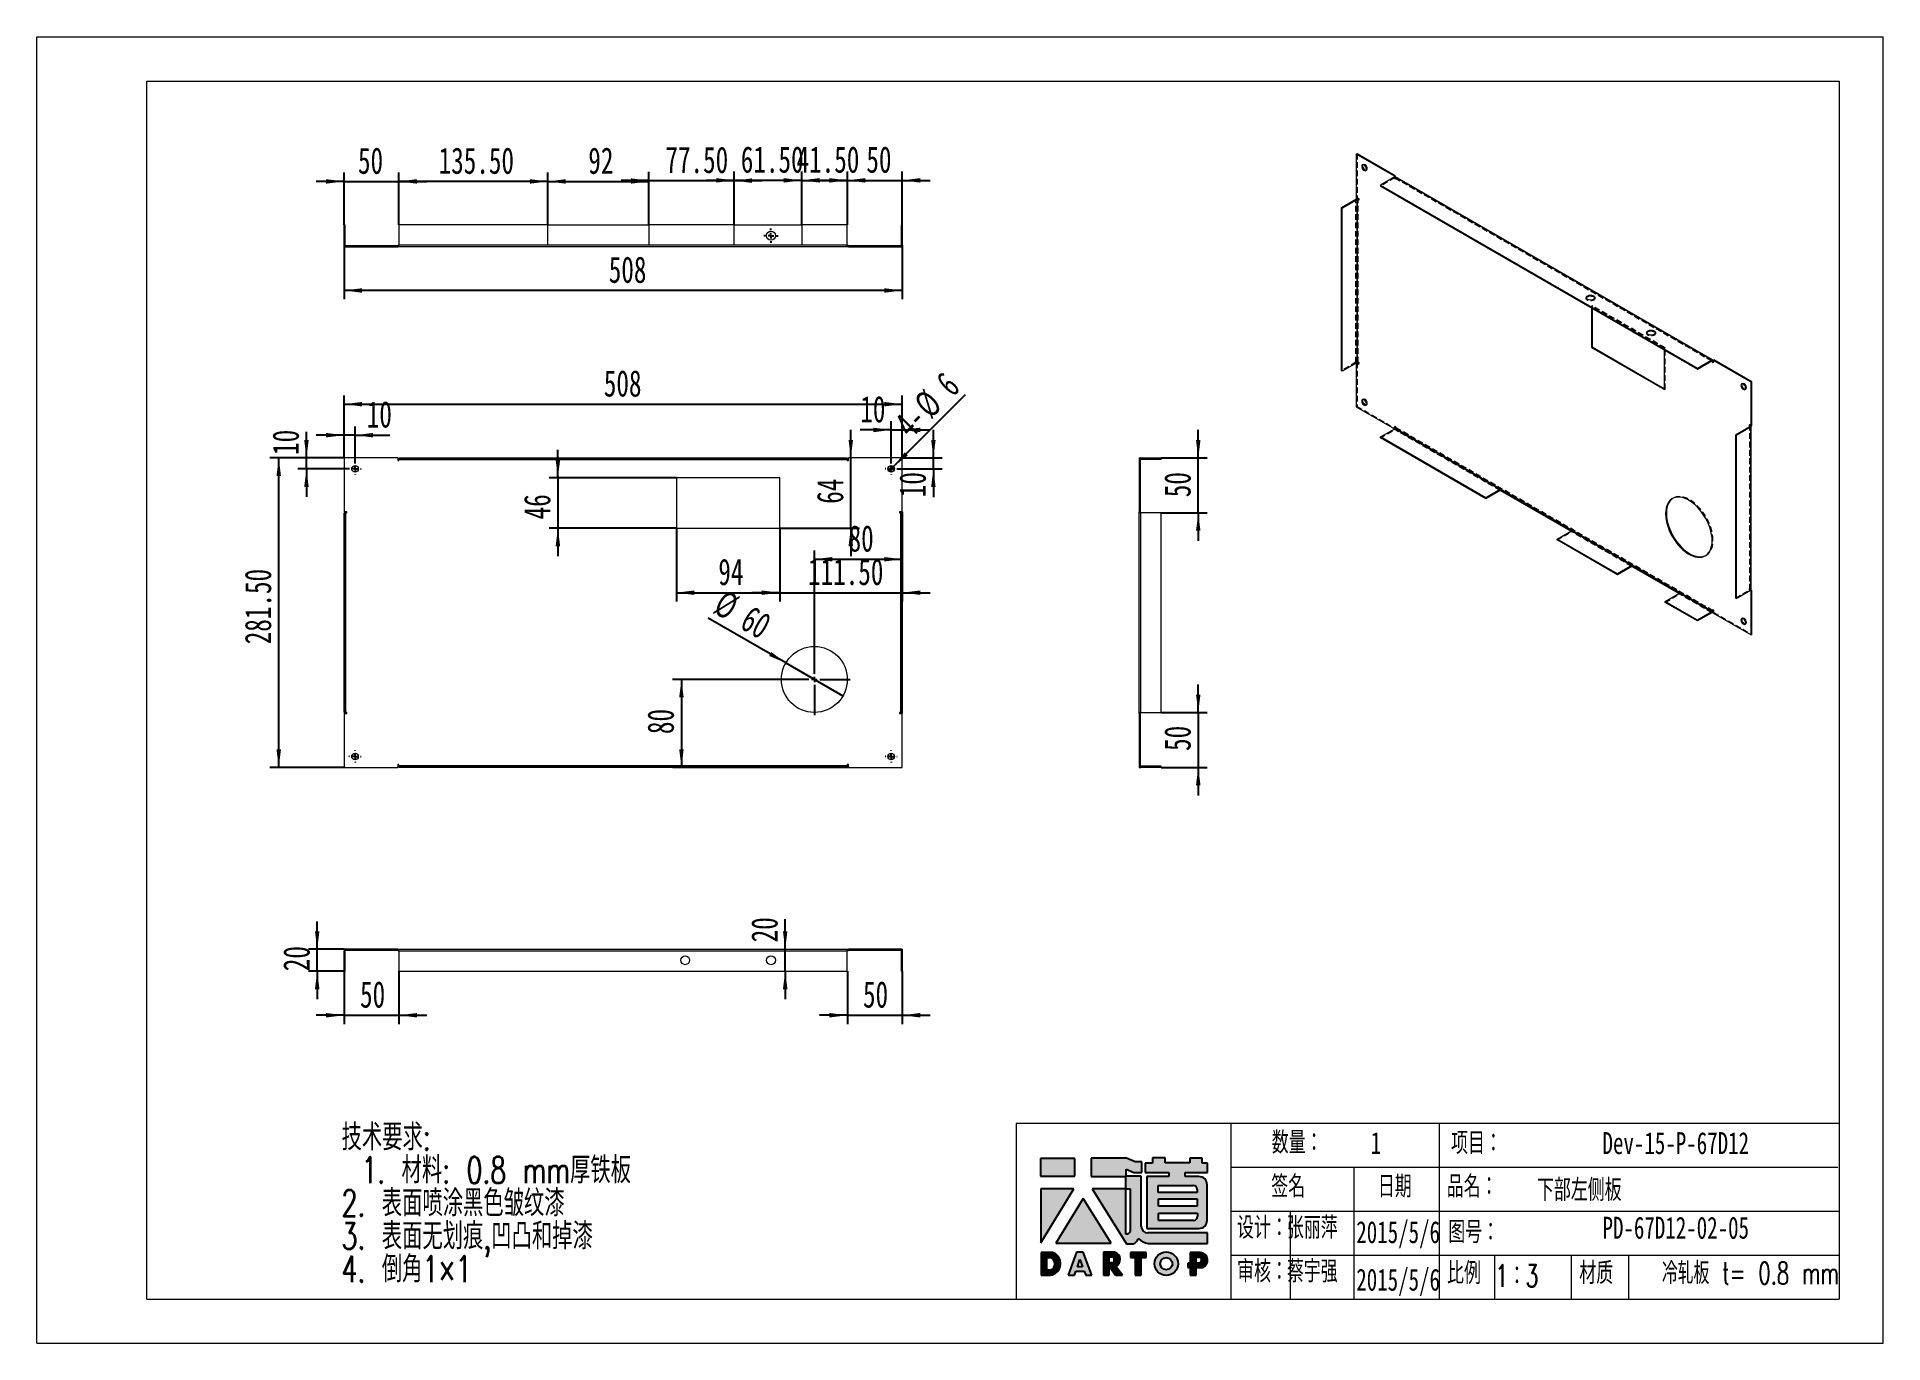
# Model space of a CAD drawing. Header units: millimetres. Extents: x 0 to 420, y 0 to 297.
import ezdxf

# ---------------------------------------------------------------- set-up
doc = ezdxf.new("R2010")
doc.units = ezdxf.units.MM
doc.linetypes.add('HIDDEN', pattern=[1.905, 1.27, -0.635])
for name, color, linetype in [('10', 7, 'Continuous'), ('5', 7, 'Continuous'), ('9', 7, 'Continuous')]:
    doc.layers.add(name, color=color, linetype=linetype)
doc.layers.add('A-TITLEBLOCK', color=7, linetype='Continuous', lineweight=15)
doc.styles.add('SLDTEXTSTYLE0', font='TXT', dxfattribs={"width": 0.7, "bigfont": 'bigfont'})
doc.styles.add('SLDTEXTSTYLE1', font='TXT', dxfattribs={"width": 0.7})
doc.styles.add('SLDTEXTSTYLE2', font='TXT', dxfattribs={"width": 0.653846, "bigfont": 'bigfont'})
doc.dimstyles.new('SLDDIMSTYLE0', dxfattribs={"dimtxt": 6, "dimasz": 4.08, "dimexe": 0, "dimexo": 0.0625, "dimgap": 1.5, "dimtad": 2, "dimlfac": 4, "dimrnd": 1e-09, "dimzin": 12, "dimdsep": 46, "dimtxsty": 'SLDTEXTSTYLE1', "dimsah": 1, "dimcen": 0.09, "dimadec": 0, "dimazin": 3, "dimtfac": 1, "dimtmove": 0, "dimatfit": 0, "dimfxl": 0, "dimfrac": 2, "dimtolj": 1, "dimtzin": 12, "dimarcsym": 0})
doc.dimstyles.new('SLDDIMSTYLE1', dxfattribs={"dimtxt": 6, "dimasz": 4.08, "dimexe": 0, "dimexo": 0.0625, "dimgap": 1.5, "dimtad": 2, "dimlfac": 4, "dimrnd": 1e-09, "dimzin": 12, "dimdsep": 46, "dimtxsty": 'SLDTEXTSTYLE1', "dimblk1": 'NONE', "dimsah": 1, "dimcen": 0, "dimadec": 0, "dimazin": 3, "dimtfac": 1, "dimtmove": 0, "dimatfit": 3, "dimldrblk": 'NONE', "dimfxl": 0, "dimfrac": 2, "dimtolj": 1, "dimtzin": 12, "dimarcsym": 0})
doc.dimstyles.new('SLDDIMSTYLE2', dxfattribs={"dimtxt": 6, "dimasz": 4.08, "dimexe": 0, "dimexo": 0.0625, "dimgap": 1.5, "dimtad": 2, "dimlfac": 4, "dimrnd": 1e-09, "dimzin": 12, "dimdsep": 46, "dimtxsty": 'SLDTEXTSTYLE1', "dimsah": 1, "dimcen": 0.09, "dimadec": 0, "dimazin": 3, "dimtfac": 1, "dimtofl": 0, "dimtmove": 0, "dimatfit": 3, "dimfxl": 0, "dimfrac": 2, "dimtolj": 1, "dimtzin": 12, "dimarcsym": 0})
doc.dimstyles.new('SLDDIMSTYLE3', dxfattribs={"dimtxt": 6, "dimasz": 4.08, "dimexe": 0, "dimexo": 0.0625, "dimgap": 1.5, "dimtad": 2, "dimlfac": 4, "dimrnd": 1e-09, "dimzin": 4, "dimdsep": 46, "dimtxsty": 'SLDTEXTSTYLE1', "dimsah": 1, "dimcen": 0.09, "dimadec": 0, "dimazin": 1, "dimtfac": 1, "dimtmove": 0, "dimatfit": 0, "dimfxl": 0, "dimfrac": 2, "dimtolj": 1, "dimtzin": 12, "dimarcsym": 0})
doc.dimstyles.new('SLDDIMSTYLE4', dxfattribs={"dimtxt": 6, "dimasz": 4.08, "dimexe": 0, "dimexo": 0.0625, "dimgap": 1.5, "dimtad": 2, "dimlfac": 4, "dimrnd": 1e-09, "dimzin": 12, "dimdsep": 46, "dimtxsty": 'SLDTEXTSTYLE1', "dimblk1": 'NONE', "dimsah": 1, "dimcen": 0, "dimadec": 0, "dimazin": 3, "dimtfac": 1, "dimtmove": 0, "dimatfit": 3, "dimldrblk": 'NONE', "dimfxl": 0, "dimfrac": 2, "dimtolj": 1, "dimtzin": 12, "dimarcsym": 0})
doc.dimstyles.new('SLDDIMSTYLE5', dxfattribs={"dimtxt": 6, "dimasz": 4.08, "dimexe": 0, "dimexo": 0.0625, "dimgap": 1.5, "dimtad": 2, "dimlfac": 4, "dimrnd": 1e-09, "dimzin": 4, "dimdsep": 46, "dimtxsty": 'SLDTEXTSTYLE1', "dimsah": 1, "dimcen": 0.09, "dimadec": 0, "dimazin": 1, "dimtfac": 1, "dimtofl": 0, "dimtmove": 0, "dimatfit": 3, "dimfxl": 0, "dimfrac": 2, "dimtolj": 1, "dimtzin": 12, "dimarcsym": 0})

msp = doc.modelspace()

# ---------------------------------------------------------------- texts
at = {"layer": 'A-TITLEBLOCK', "char_height": 5, "attachment_point": 1}
for s, insert, style in [('\\M+19094\\M+197CA\\M+18146', (281.0094, 48.3001), 'SLDTEXTSTYLE0'), ('1', (303.5091, 48.2362), 'SLDTEXTSTYLE1'), ('项\\M+196DA\\M+18146', (321.797, 48.1776), 'SLDTEXTSTYLE0'), ('Dev-15-P-67D12', (356.2498, 48.1776), 'SLDTEXTSTYLE1'), ('签\\M+196BC', (280.8923, 38.3149), 'SLDTEXTSTYLE0'), ('\\M+193FA\\M+18AFA', (305.1422, 38.3149), 'SLDTEXTSTYLE0'), ('\\M+19569\\M+196BC\\M+18146', (320.8241, 38.3149), 'SLDTEXTSTYLE0'), ('\\M+189BA\\M+19594\\M+18DB6侧\\M+194C2', (341.3387, 37.518), 'SLDTEXTSTYLE0'), ('设计\\M+18146', (273.1075, 28.9393), 'SLDTEXTSTYLE0'), ('张丽\\M+1E4CA', (284.4494, 28.9393), 'SLDTEXTSTYLE0'), ('2015/5/6', (300.2309, 27.9393), 'SLDTEXTSTYLE1'), ('图\\M+18D86\\M+18146', (321.165, 27.9393), 'SLDTEXTSTYLE0'), ('PD-67D12-02-05', (356.2498, 28.9393), 'SLDTEXTSTYLE1'), ('审\\M+18A6A\\M+18146', (273.1075, 19.0055), 'SLDTEXTSTYLE0'), ('\\M+1E4EF\\M+18946强', (284.4494, 19.0055), 'SLDTEXTSTYLE0'), ('2015/5/6', (300.2309, 17.1264), 'SLDTEXTSTYLE1'), ('\\M+194E4\\M+197E1', (320.8909, 18.6264), 'SLDTEXTSTYLE0'), ('1\\M+181463', (331.8636, 18.0055), 'SLDTEXTSTYLE0'), ('\\M+18DDE质', (350.9637, 18.6264), 'SLDTEXTSTYLE0'), ('\\M+197E2轧\\M+194C2 t= 0.8 mm', (369.7661, 18.6264), 'SLDTEXTSTYLE2')]:
    msp.add_mtext(s, dxfattribs=dict(at, insert=insert, style=style))

# ---------------------------------------------------------------- blocks, each defined once
blk = doc.blocks.new('块1')
at = {"layer": '5'}
for color, points in [(12, [(7.73, 22.49), (7.73, 26.56), (-0.07, 26.56), (-0.07, 22.49)]), (12, [(-0.05, 7.35), (7.48, 19.64), (-0.05, 19.64)]), (12, [(15.94, 7.27), (9.57, 17.41), (3.41, 7.27)]), (8, [(23.9, 4.06), (23.9, 5.19), (20.34, 5.19), (20.34, 4.06), (21.45, 4.06), (21.45, -0.01), (22.78, -0.01), (22.78, 4.06)])]:
    blk.add_hatch(color=color, dxfattribs=at).paths.add_polyline_path(points, flags=0)
h = blk.add_hatch(color=12, dxfattribs=at)
edge = h.paths.add_edge_path(flags=0)
edge.add_line((19.38, 22.56), (19.38, 24.08))
edge.add_line((19.38, 24.08), (21.11, 23.34))
edge.add_line((21.11, 23.34), (22.97, 23.34))
edge.add_line((22.97, 23.34), (22.97, 25.8))
edge.add_line((22.97, 25.8), (21.43, 25.8))
edge.add_line((21.43, 25.8), (19.43, 26.59))
edge.add_line((19.43, 26.59), (11.41, 26.59))
edge.add_line((11.41, 26.59), (11.41, 22.43))
edge.add_line((11.41, 22.43), (19.21, 22.43))
edge.add_line((19.21, 22.43), (19.21, 22.34))
edge.add_line((19.21, 22.34), (19.21, 19.68))
edge.add_line((19.21, 19.68), (11.65, 19.68))
edge.add_line((11.65, 19.68), (19.43, 7.16))
edge.add_line((19.43, 7.16), (20.97, 7.16))
edge.add_arc((20.63, 8.64), 1.51, 282.9811, 345.4172)
edge.add_line((22.09, 8.26), (22.09, 8.31))
edge.add_line((22.09, 8.31), (22.23, 8.31))
edge.add_arc((25.14, 11.4), 4.24, 226.7358, 259.3209)
edge.add_line((24.35, 7.24), (37.87, 7.24))
edge.add_line((37.87, 7.24), (37.87, 9.61))
edge.add_line((37.87, 9.61), (24.29, 9.61))
edge.add_arc((24.29, 11.09), 1.48, 180, 270, ccw=False)
edge.add_line((22.82, 11.09), (22.82, 22.56))
edge.add_line((22.82, 22.56), (19.38, 22.56))
edge = h.paths.add_edge_path(flags=0)
edge.add_line((19.71, 9.32), (19.29, 9.32))
edge.add_line((19.29, 9.32), (19.29, 19.63))
edge.add_line((19.29, 19.63), (20.28, 19.63))
edge.add_line((20.28, 19.63), (20.28, 9.91))
edge.add_arc((18.35, 11.22), 2.33, 305.6399, 325.969, ccw=False)
h = blk.add_hatch(color=12, dxfattribs=at)
edge = h.paths.add_edge_path(flags=0)
edge.add_line((37.85, 23.34), (37.85, 25.46))
edge.add_line((37.85, 25.46), (36.64, 25.46))
edge.add_line((36.64, 25.46), (36.64, 26.6))
edge.add_line((36.64, 26.6), (33.89, 26.6))
edge.add_line((33.89, 26.6), (33.89, 25.52))
edge.add_line((33.89, 25.52), (28.28, 25.52))
edge.add_line((28.28, 25.52), (28.28, 26.66))
edge.add_line((28.28, 26.66), (25.34, 26.66))
edge.add_line((25.34, 26.66), (25.34, 25.5))
edge.add_line((25.34, 25.5), (23.72, 25.5))
edge.add_line((23.72, 25.5), (23.72, 23.39))
edge.add_line((23.72, 23.39), (29.08, 23.39))
edge.add_line((29.08, 23.39), (29.08, 22.45))
edge.add_line((29.08, 22.45), (24.08, 22.45))
edge.add_line((24.08, 22.45), (24.08, 10.64))
edge.add_line((24.08, 10.64), (35.94, 10.64))
edge.add_arc((35.94, 12.49), 1.85, 270, 360)
edge.add_line((37.79, 12.49), (37.79, 20.58))
edge.add_arc((35.94, 20.58), 1.85, 0, 90)
edge.add_line((35.94, 22.43), (32.81, 22.43))
edge.add_line((32.81, 22.43), (32.81, 23.34))
edge.add_line((32.81, 23.34), (37.85, 23.34))
h.paths.add_polyline_path([(26.74, 15.68), (26.74, 17.39), (35.5, 17.39), (35.5, 15.68)], flags=0)
edge = h.paths.add_edge_path(flags=0)
edge.add_line((26.68, 20.43), (34.63, 20.43))
edge.add_arc((34.63, 19.5), 0.924, 0, 90, ccw=False)
edge.add_line((35.55, 19.5), (35.55, 18.82))
edge.add_line((35.55, 18.82), (26.68, 18.82))
edge.add_line((26.68, 18.82), (26.68, 20.43))
edge = h.paths.add_edge_path(flags=0)
edge.add_line((26.74, 12.47), (26.74, 14.13))
edge.add_line((26.74, 14.13), (35.61, 14.13))
edge.add_line((35.61, 14.13), (35.61, 13.4))
edge.add_arc((34.69, 13.4), 0.924, -90, 0, ccw=False)
edge.add_line((34.69, 12.47), (26.74, 12.47))
h = blk.add_hatch(color=8, dxfattribs=at)
edge = h.paths.add_edge_path(flags=0)
edge.add_arc((1.78, 2.64), 2.66, 278.6604, 432.3203)
edge.add_line((2.59, 5.17), (0.01, 5.17))
edge.add_line((0.01, 5.17), (0.01, 0.01))
edge.add_line((0.01, 0.01), (2.18, 0.01))
edge = h.paths.add_edge_path(flags=0)
edge.add_line((1.32, 4.04), (2.12, 4.04))
edge.add_arc((1.58, 2.57), 1.57, -65.7857, 69.7177, ccw=False)
edge.add_line((2.22, 1.14), (1.32, 1.14))
edge.add_line((1.32, 1.14), (1.32, 4.04))
h = blk.add_hatch(color=8, dxfattribs=at)
h.paths.add_polyline_path([(11.57, -0.01), (9.58, 5.21), (8.11, 5.21), (6.22, 0), (7.61, 0), (7.94, 0.92), (9.83, 0.92), (10.17, -0.01)], flags=0)
h.paths.add_polyline_path([(8.3, 1.92), (8.87, 3.56), (9.47, 1.92)], flags=0)
h = blk.add_hatch(color=8, dxfattribs=at)
edge = h.paths.add_edge_path(flags=0)
edge.add_arc((16.38, 3.6), 1.65, 290.6073, 437.2124)
edge.add_line((16.75, 5.21), (14.21, 5.21))
edge.add_line((14.21, 5.21), (14.21, 0))
edge.add_line((14.21, 0), (15.55, 0))
edge.add_line((15.55, 0), (15.55, 2.06))
edge.add_line((15.55, 2.06), (16.93, -0.02))
edge.add_line((16.93, -0.02), (18.55, -0.02))
edge.add_line((18.55, -0.02), (16.96, 2.05))
edge = h.paths.add_edge_path(flags=0)
edge.add_arc((15.98, 3.52), 0.702, -77.473, 76.7196, ccw=False)
edge.add_line((16.13, 2.84), (15.54, 2.84))
edge.add_line((15.54, 2.84), (15.54, 4.2))
edge.add_line((15.54, 4.2), (16.14, 4.2))
h = blk.add_hatch(color=8, dxfattribs=at)
edge = h.paths.add_edge_path(flags=0)
edge.add_arc((28.51, 2.62), 2.68, 0, 360)
edge = h.paths.add_edge_path(flags=0)
edge.add_arc((28.51, 2.62), 1.38, 0, 360)
h = blk.add_hatch(color=8, dxfattribs=at)
edge = h.paths.add_edge_path(flags=0)
edge.add_arc((36.17, 3.45), 1.76, 288.8959, 445.2442)
edge.add_line((36.32, 5.2), (36.24, 5.2))
edge.add_line((36.24, 5.2), (33.98, 5.2))
edge.add_line((33.98, 5.2), (33.98, 2.77))
edge.add_line((33.98, 2.77), (33.38, 2.77))
edge.add_line((33.38, 2.77), (33.38, 1.78))
edge.add_line((33.38, 1.78), (33.97, 1.78))
edge.add_line((33.97, 1.78), (33.97, 0.01))
edge.add_line((33.97, 0.01), (35.29, 0.01))
edge.add_line((35.29, 0.01), (35.29, 1.78))
edge.add_line((35.29, 1.78), (36.74, 1.78))
edge = h.paths.add_edge_path(flags=0)
edge.add_arc((35.81, 3.46), 0.703, -79.0109, 72.5513, ccw=False)
edge.add_line((35.95, 2.77), (35.27, 2.77))
edge.add_line((35.27, 2.77), (35.27, 4.13))
edge.add_line((35.27, 4.13), (36.02, 4.13))
at = {"layer": '9'}
for p, q in [((7.73, 26.56), (-0.07, 26.56)), ((-0.07, 26.56), (-0.07, 22.49)), ((7.73, 22.49), (7.73, 26.56)), ((19.43, 26.59), (11.41, 26.59)), ((11.41, 26.59), (11.41, 22.43)), ((21.43, 25.8), (19.43, 26.59)), ((22.97, 25.8), (21.43, 25.8)), ((22.97, 23.34), (22.97, 25.8)), ((25.34, 25.5), (23.72, 25.5)), ((23.72, 25.5), (23.72, 23.39)), ((28.28, 26.66), (25.34, 26.66)), ((25.34, 26.66), (25.34, 25.5)), ((28.28, 25.52), (28.28, 26.66)), ((33.89, 25.52), (28.28, 25.52)), ((36.64, 26.6), (33.89, 26.6)), ((33.89, 26.6), (33.89, 25.52)), ((36.64, 25.46), (36.64, 26.6)), ((37.85, 25.46), (36.64, 25.46)), ((37.85, 23.34), (37.85, 25.46)), ((-0.07, 22.49), (7.73, 22.49)), ((11.41, 22.43), (19.21, 22.43)), ((19.21, 22.43), (19.21, 22.34)), ((19.21, 22.34), (19.21, 19.68)), ((19.38, 24.08), (21.11, 23.34)), ((19.38, 22.56), (19.38, 24.08)), ((22.82, 22.56), (19.38, 22.56)), ((21.11, 23.34), (22.97, 23.34)), ((22.82, 11.09), (22.82, 22.56)), ((23.72, 23.39), (29.08, 23.39)), ((29.08, 22.45), (24.08, 22.45)), ((24.08, 22.45), (24.08, 10.64)), ((29.08, 23.39), (29.08, 22.45)), ((32.81, 22.43), (32.81, 23.34)), ((32.81, 23.34), (37.85, 23.34)), ((35.94, 22.43), (32.81, 22.43)), ((7.48, 19.64), (-0.05, 19.64)), ((-0.05, 19.64), (-0.05, 7.35)), ((-0.05, 7.35), (7.48, 19.64)), ((9.57, 17.41), (3.41, 7.27)), ((15.94, 7.27), (9.57, 17.41)), ((19.21, 19.68), (11.65, 19.68)), ((11.65, 19.68), (19.43, 7.16)), ((19.29, 19.63), (20.28, 19.63)), ((19.29, 9.32), (19.29, 19.63)), ((20.28, 19.63), (20.28, 9.91)), ((26.68, 18.82), (26.68, 20.43)), ((26.68, 20.43), (34.63, 20.43)), ((35.55, 18.82), (26.68, 18.82)), ((26.74, 15.68), (26.74, 17.39)), ((26.74, 17.39), (35.5, 17.39)), ((35.5, 17.39), (35.5, 15.68)), ((35.55, 19.5), (35.55, 18.82)), ((37.79, 12.49), (37.79, 20.58)), ((35.5, 15.68), (26.74, 15.68)), ((26.74, 12.47), (26.74, 14.13)), ((26.74, 14.13), (35.61, 14.13)), ((35.61, 14.13), (35.61, 13.4)), ((19.71, 9.32), (19.29, 9.32)), ((24.08, 10.64), (35.94, 10.64)), ((37.87, 9.61), (24.29, 9.61)), ((34.69, 12.47), (26.74, 12.47)), ((37.87, 7.24), (37.87, 9.61)), ((2.59, 5.17), (0.01, 5.17)), ((0.01, 5.17), (0.01, 0.01)), ((3.41, 7.27), (15.94, 7.27)), ((8.11, 5.21), (6.22, 0)), ((9.58, 5.21), (8.11, 5.21)), ((11.57, -0.01), (9.58, 5.21)), ((16.75, 5.21), (14.21, 5.21)), ((14.21, 5.21), (14.21, 0)), ((15.54, 2.84), (15.54, 4.2)), ((15.54, 4.2), (16.14, 4.2)), ((19.43, 7.16), (20.97, 7.16)), ((23.9, 5.19), (20.34, 5.19)), ((20.34, 5.19), (20.34, 4.06)), ((22.09, 8.26), (22.09, 8.31)), ((22.09, 8.31), (22.23, 8.31)), ((23.9, 4.06), (23.9, 5.19)), ((24.35, 7.24), (37.87, 7.24)), ((36.24, 5.2), (33.98, 5.2)), ((33.98, 5.2), (33.98, 2.77)), ((36.32, 5.2), (36.24, 5.2)), ((0.01, 0.01), (2.18, 0.01)), ((1.32, 1.14), (1.32, 4.04)), ((1.32, 4.04), (2.12, 4.04)), ((2.22, 1.14), (1.32, 1.14)), ((6.22, 0), (7.61, 0)), ((7.61, 0), (7.94, 0.92)), ((7.94, 0.92), (9.83, 0.92)), ((8.3, 1.92), (8.87, 3.56)), ((9.47, 1.92), (8.3, 1.92)), ((8.87, 3.56), (9.47, 1.92)), ((9.83, 0.92), (10.17, -0.01)), ((16.13, 2.84), (15.54, 2.84)), ((15.55, 0), (15.55, 2.06)), ((15.55, 2.06), (16.93, -0.02)), ((18.55, -0.02), (16.96, 2.05)), ((20.34, 4.06), (21.45, 4.06)), ((21.45, 4.06), (21.45, -0.01)), ((22.78, -0.01), (22.78, 4.06)), ((22.78, 4.06), (23.9, 4.06)), ((33.98, 2.77), (33.38, 2.77)), ((33.38, 2.77), (33.38, 1.78)), ((33.38, 1.78), (33.97, 1.78)), ((33.97, 1.78), (33.97, 0.01)), ((33.97, 0.01), (35.29, 0.01)), ((35.27, 2.77), (35.27, 4.13)), ((35.27, 4.13), (36.02, 4.13)), ((35.95, 2.77), (35.27, 2.77)), ((35.29, 0.01), (35.29, 1.78)), ((35.29, 1.78), (36.74, 1.78)), ((10.17, -0.01), (11.57, -0.01)), ((14.21, 0), (15.55, 0)), ((16.93, -0.02), (18.55, -0.02)), ((21.45, -0.01), (22.78, -0.01))]:
    blk.add_line(p, q, dxfattribs=at)
for radius in [2.68, 1.38]:
    blk.add_circle((28.51, 2.62), radius, dxfattribs=at)
for centre, radius, start, end in [((35.94, 20.58), 1.85, 0, 90), ((34.63, 19.5), 0.924, 360, 90), ((34.69, 13.4), 0.924, 270, 0), ((18.35, 11.22), 2.33, 305.6399, 325.969), ((24.29, 11.09), 1.48, 180, 270), ((35.94, 12.49), 1.85, 270, 360), ((1.78, 2.64), 2.66, 278.6604, 72.3203), ((15.98, 3.52), 0.702, 282.527, 76.7196), ((16.38, 3.6), 1.65, 290.6073, 77.2124), ((20.63, 8.64), 1.51, 282.9811, 345.4172), ((25.14, 11.4), 4.24, 226.7358, 259.3209), ((36.17, 3.45), 1.76, 288.8959, 85.2442), ((1.58, 2.57), 1.57, 294.2143, 69.7177), ((35.81, 3.46), 0.703, 280.9891, 72.5513)]:
    blk.add_arc(centre, radius, start, end, dxfattribs=at)
blk = doc.blocks.new('SW_NOTE_0')
at = {"layer": 'A-TITLEBLOCK', "color": 0, "char_height": 6, "attachment_point": 1, "style": 'SLDTEXTSTYLE0'}
for s, insert in [('\\M+18B5A术\\M+19776\\M+18B81:', (0, 7.73)), ('1. \\M+18DDE\\M+197BF: 0.8 mm\\M+18CFA铁\\M+194C2', (4.5, 0.23)), ('2. \\M+1955C\\M+196CA喷涂\\M+1FC4B\\M+19046皱纹\\M+18EBD', (0, -7.27)), ('3. \\M+1955C\\M+196CA\\M+19DD9划\\M+18DAD,\\M+1899A\\M+193CA\\M+19861\\M+19D7B\\M+18EBD', (0, -14.77)), ('4. \\M+1937C\\M+18A701\\M+1817E1', (0, -22.27))]:
    blk.add_mtext(s, dxfattribs=dict(at, insert=insert))
blk = doc.blocks.new('_D')
at = {"layer": '10'}
for p, q in [((194.45, 207.85), (187.4, 207.85)), ((194.45, 200.36), (194.45, 209.85)), ((194.45, 207.85), (196.95, 207.85)), ((196.95, 201.49), (196.95, 209.85)), ((196.95, 207.85), (203.3, 207.85))]:
    blk.add_line(p, q, dxfattribs=at)
for points in [[(194.45, 207.85), (190.37, 208.36), (190.37, 207.34)], [(196.95, 207.85), (201.03, 207.34), (201.03, 208.36)]]:
    blk.add_solid(points, dxfattribs=at)
at = {"layer": '10', "insert": (187.4, 215.58), "char_height": 6, "attachment_point": 1, "style": 'SLDTEXTSTYLE1'}
blk.add_mtext('10', dxfattribs=at)
blk = doc.blocks.new('_D_1')
at = {"layer": '10'}
for p, q in [((204.02, 201.49), (204.02, 207.84)), ((195.82, 198.99), (206.02, 198.99)), ((196.95, 201.49), (206.02, 201.49)), ((204.02, 198.99), (204.02, 201.49)), ((204.02, 198.99), (204.02, 192.55))]:
    blk.add_line(p, q, dxfattribs=at)
for points in [[(204.02, 201.49), (204.53, 205.57), (203.52, 205.57)], [(204.02, 198.99), (203.52, 194.91), (204.53, 194.91)]]:
    blk.add_solid(points, dxfattribs=at)
at = {"layer": '10', "insert": (196.29, 192.55), "char_height": 6, "attachment_point": 1, "rotation": 90, "style": 'SLDTEXTSTYLE1'}
blk.add_mtext('10', dxfattribs=at)
blk = doc.blocks.new('_D_2')
at = {"layer": '10'}
for q in [(211.36, 215.9), (193.92, 198.46)]:
    blk.add_line((194.98, 199.52), q, dxfattribs=at)
blk.add_solid([(194.98, 199.52), (198.22, 202.05), (197.5, 202.76)], dxfattribs=at)
at = {"layer": '10', "char_height": 6, "attachment_point": 1, "rotation": 45, "style": 'SLDTEXTSTYLE1'}
for s, insert in [('6', (204.15, 219.4)), ('%%c', (199.14, 214.43)), ('4-', (194.68, 209.94))]:
    blk.add_mtext(s, dxfattribs=dict(at, insert=insert))
blk = doc.blocks.new('_NONE')
blk = doc.blocks.new('_D_3')
at = {"layer": '10'}
for p, q in [((145.57, 185.49), (145.57, 168.84)), ((169.07, 185.49), (169.07, 168.84)), ((145.57, 170.84), (169.07, 170.84))]:
    blk.add_line(p, q, dxfattribs=at)
for points in [[(145.57, 170.84), (149.65, 170.34), (149.65, 171.35)], [(169.07, 170.84), (164.99, 171.35), (164.99, 170.34)]]:
    blk.add_solid(points, dxfattribs=at)
at = {"layer": '10', "insert": (155.1, 178.58), "char_height": 6, "attachment_point": 1, "style": 'SLDTEXTSTYLE1'}
blk.add_mtext('94', dxfattribs=at)
blk = doc.blocks.new('_D_4')
at = {"layer": '10'}
for p, q in [((196.95, 189.24), (196.95, 168.84)), ((169.07, 185.49), (169.07, 168.84)), ((169.07, 170.84), (162.72, 170.84)), ((169.07, 170.84), (196.95, 170.84)), ((196.95, 170.84), (203.3, 170.84))]:
    blk.add_line(p, q, dxfattribs=at)
for points in [[(169.07, 170.84), (164.99, 171.35), (164.99, 170.34)], [(196.95, 170.84), (201.03, 170.34), (201.03, 171.35)]]:
    blk.add_solid(points, dxfattribs=at)
at = {"layer": '10', "insert": (175.51, 178.58), "char_height": 6, "attachment_point": 1, "style": 'SLDTEXTSTYLE1'}
blk.add_mtext('111.50', dxfattribs=at)
blk = doc.blocks.new('_D_5')
at = {"layer": '10'}
for p, q in [((118.6, 196.99), (118.6, 203.34)), ((145.57, 196.99), (116.6, 196.99)), ((118.6, 196.99), (118.6, 185.49)), ((145.57, 185.49), (116.6, 185.49)), ((118.6, 185.49), (118.6, 179.14))]:
    blk.add_line(p, q, dxfattribs=at)
for points in [[(118.6, 196.99), (119.11, 201.07), (118.09, 201.07)], [(118.6, 185.49), (118.09, 181.41), (119.11, 181.41)]]:
    blk.add_solid(points, dxfattribs=at)
at = {"layer": '10', "insert": (110.87, 187.51), "char_height": 6, "attachment_point": 1, "rotation": 90, "style": 'SLDTEXTSTYLE1'}
blk.add_mtext('46', dxfattribs=at)
blk = doc.blocks.new('_D_6')
at = {"layer": '10'}
for p, q in [((185.24, 201.49), (185.24, 207.84)), ((185.24, 185.49), (185.24, 201.49)), ((169.07, 185.49), (187.24, 185.49)), ((185.24, 185.49), (185.24, 179.14))]:
    blk.add_line(p, q, dxfattribs=at)
for points in [[(185.24, 201.49), (185.75, 205.57), (184.73, 205.57)], [(185.24, 185.49), (184.73, 181.41), (185.75, 181.41)]]:
    blk.add_solid(points, dxfattribs=at)
at = {"layer": '10', "insert": (177.51, 191.06), "char_height": 6, "attachment_point": 1, "rotation": 90, "style": 'SLDTEXTSTYLE1'}
blk.add_mtext('64', dxfattribs=at)
blk = doc.blocks.new('_D_7')
at = {"layer": '10'}
for p, q in [((168.82, 151.11), (144.71, 151.11)), ((146.71, 151.11), (146.71, 131.11)), ((184.7, 131.11), (144.71, 131.11))]:
    blk.add_line(p, q, dxfattribs=at)
for points in [[(146.71, 151.11), (146.2, 147.03), (147.21, 147.03)], [(146.71, 131.11), (147.21, 135.19), (146.2, 135.19)]]:
    blk.add_solid(points, dxfattribs=at)
at = {"layer": '10', "insert": (138.97, 138.69), "char_height": 6, "attachment_point": 1, "rotation": 90, "style": 'SLDTEXTSTYLE1'}
blk.add_mtext('80', dxfattribs=at)
blk = doc.blocks.new('_D_8')
at = {"layer": '10'}
for p, q in [((176.95, 159.24), (176.95, 180.45)), ((176.95, 178.45), (196.95, 178.45)), ((196.95, 143.36), (196.95, 180.45))]:
    blk.add_line(p, q, dxfattribs=at)
for points in [[(176.95, 178.45), (181.03, 177.94), (181.03, 178.95)], [(196.95, 178.45), (192.87, 178.95), (192.87, 177.94)]]:
    blk.add_solid(points, dxfattribs=at)
at = {"layer": '10', "insert": (184.73, 186.18), "char_height": 6, "attachment_point": 1, "style": 'SLDTEXTSTYLE1'}
blk.add_mtext('80', dxfattribs=at)
blk = doc.blocks.new('_D_9')
at = {"layer": '10'}
for q in [(152.78, 165.07), (183.44, 147.36)]:
    blk.add_line((170.45, 154.86), q, dxfattribs=at)
blk.add_solid([(170.45, 154.86), (167.17, 157.34), (166.66, 156.46)], dxfattribs=at)
at = {"layer": '10', "char_height": 6, "attachment_point": 1, "rotation": 330, "style": 'SLDTEXTSTYLE1'}
for s, insert in [('%%c', (156.61, 171.71)), ('60', (162.71, 168.16))]:
    blk.add_mtext(s, dxfattribs=dict(at, insert=insert))
blk = doc.blocks.new('_D_10')
at = {"layer": '10'}
for p, q in [((69.95, 201.49), (53.1, 201.49)), ((55.1, 131.11), (55.1, 201.49)), ((69.95, 131.11), (53.1, 131.11))]:
    blk.add_line(p, q, dxfattribs=at)
for points in [[(55.1, 201.49), (54.59, 197.41), (55.6, 197.41)], [(55.1, 131.11), (55.6, 135.19), (54.59, 135.19)]]:
    blk.add_solid(points, dxfattribs=at)
at = {"layer": '10', "insert": (47.36, 159.11), "char_height": 6, "attachment_point": 1, "rotation": 90, "style": 'SLDTEXTSTYLE1'}
blk.add_mtext('281.50', dxfattribs=at)
blk = doc.blocks.new('_D_11')
at = {"layer": '10'}
for p, q in [((69.95, 206.66), (63.6, 206.66)), ((69.95, 201.49), (69.95, 208.66)), ((72.45, 206.66), (69.95, 206.66)), ((72.45, 200.36), (72.45, 208.66)), ((72.45, 206.66), (80.39, 206.66))]:
    blk.add_line(p, q, dxfattribs=at)
for points in [[(69.95, 206.66), (65.87, 207.16), (65.87, 206.15)], [(72.45, 206.66), (76.53, 206.15), (76.53, 207.16)]]:
    blk.add_solid(points, dxfattribs=at)
at = {"layer": '10', "insert": (75.12, 214.39), "char_height": 6, "attachment_point": 1, "style": 'SLDTEXTSTYLE1'}
blk.add_mtext('10', dxfattribs=at)
blk = doc.blocks.new('_D_12')
at = {"layer": '10'}
for p, q in [((61.4, 201.49), (61.4, 207.44)), ((69.95, 201.49), (59.4, 201.49)), ((71.07, 198.99), (59.4, 198.99)), ((61.4, 198.99), (61.4, 201.49)), ((61.4, 198.99), (61.4, 192.64))]:
    blk.add_line(p, q, dxfattribs=at)
for points in [[(61.4, 201.49), (61.91, 205.57), (60.89, 205.57)], [(61.4, 198.99), (60.89, 194.91), (61.91, 194.91)]]:
    blk.add_solid(points, dxfattribs=at)
at = {"layer": '10', "insert": (53.66, 202.17), "char_height": 6, "attachment_point": 1, "rotation": 90, "style": 'SLDTEXTSTYLE1'}
blk.add_mtext('10', dxfattribs=at)
blk = doc.blocks.new('_D_13')
at = {"layer": '10'}
for p, q in [((69.95, 201.49), (69.95, 215.71)), ((196.95, 201.49), (196.95, 215.71)), ((69.95, 213.71), (196.95, 213.71))]:
    blk.add_line(p, q, dxfattribs=at)
for points in [[(69.95, 213.71), (74.03, 213.2), (74.03, 214.21)], [(196.95, 213.71), (192.87, 214.21), (192.87, 213.2)]]:
    blk.add_solid(points, dxfattribs=at)
at = {"layer": '10', "insert": (129.05, 221.44), "char_height": 6, "attachment_point": 1, "style": 'SLDTEXTSTYLE1'}
blk.add_mtext('508', dxfattribs=at)
blk = doc.blocks.new('SW_CENTERMARKSYMBOL_0')
at = {"layer": '10', "color": 0}
for p, q in [((-1.25, 0), (-1.375, 0)), ((0, 0), (-0.625, 0)), ((0, 1.25), (0, 1.375)), ((0, 0), (0, 0.625)), ((0, 0), (0, -0.625)), ((0, 0), (0.625, 0)), ((1.25, 0), (1.375, 0)), ((0, -1.25), (0, -1.375))]:
    blk.add_line(p, q, dxfattribs=at)
blk = doc.blocks.new('SW_CENTERMARKSYMBOL_1')
at = {"layer": '10', "color": 0}
for p, q in [((-1.25, 0), (-1.375, 0)), ((0, 0), (-0.625, 0)), ((0, 1.25), (0, 1.375)), ((0, 0), (0, 0.625)), ((0, 0), (0, -0.625)), ((0, 0), (0.625, 0)), ((1.25, 0), (1.375, 0)), ((0, -1.25), (0, -1.375))]:
    blk.add_line(p, q, dxfattribs=at)
blk = doc.blocks.new('SW_CENTERMARKSYMBOL_2')
at = {"layer": '10', "color": 0}
for p, q in [((-1.25, 0), (-1.375, 0)), ((0, 0), (-0.625, 0)), ((0, 1.25), (0, 1.375)), ((0, 0), (0, 0.625)), ((0, 0), (0, -0.625)), ((0, 0), (0.625, 0)), ((1.25, 0), (1.375, 0)), ((0, -1.25), (0, -1.375))]:
    blk.add_line(p, q, dxfattribs=at)
blk = doc.blocks.new('SW_CENTERMARKSYMBOL_3')
at = {"layer": '10', "color": 0}
for p, q in [((-1.25, 0), (-1.375, 0)), ((0, 0), (-0.625, 0)), ((0, 1.25), (0, 1.375)), ((0, 0), (0, 0.625)), ((0, 0), (0, -0.625)), ((0, 0), (0.625, 0)), ((1.25, 0), (1.375, 0)), ((0, -1.25), (0, -1.375))]:
    blk.add_line(p, q, dxfattribs=at)
blk = doc.blocks.new('SW_CENTERMARKSYMBOL_4')
at = {"layer": '10', "color": 0}
for p, q in [((0, 1.25), (0, 8.125)), ((-1.25, 0), (-8.125, 0)), ((0, 0), (-0.625, 0)), ((0, 0), (0, 0.625)), ((0, 0), (0, -0.625)), ((0, 0), (0.625, 0)), ((1.25, 0), (8.125, 0)), ((0, -1.25), (0, -8.125))]:
    blk.add_line(p, q, dxfattribs=at)
blk = doc.blocks.new('SW_CENTERMARKSYMBOL_5')
at = {"layer": '10', "color": 0}
for p, q in [((-1.25, 0), (-1.375, 0)), ((0, 0), (-0.625, 0)), ((0, 1.25), (0, 1.375)), ((0, 0), (0, 0.625)), ((0, 0), (0, -0.625)), ((0, 0), (0.625, 0)), ((1.25, 0), (1.375, 0)), ((0, -1.25), (0, -1.375))]:
    blk.add_line(p, q, dxfattribs=at)
blk = doc.blocks.new('SW_CENTERMARKSYMBOL_6')
at = {"layer": '10', "color": 0}
for p, q in [((-1.25, 0), (-1.375, 0)), ((0, 0), (-0.625, 0)), ((0, 1.25), (0, 1.375)), ((0, 0), (0, 0.625)), ((0, 0), (0, -0.625)), ((0, 0), (0.625, 0)), ((1.25, 0), (1.375, 0)), ((0, -1.25), (0, -1.375))]:
    blk.add_line(p, q, dxfattribs=at)
blk = doc.blocks.new('SW_CENTERMARKSYMBOL_7')
at = {"layer": '10', "color": 0}
for p, q in [((-1.25, 0), (-1.375, 0)), ((0, 0), (-0.625, 0)), ((0, 1.25), (0, 1.375)), ((0, 0), (0, 0.625)), ((0, 0), (0, -0.625)), ((0, 0), (0.625, 0)), ((1.25, 0), (1.375, 0)), ((0, -1.25), (0, -1.375))]:
    blk.add_line(p, q, dxfattribs=at)
blk = doc.blocks.new('SW_CENTERMARKSYMBOL_8')
at = {"layer": '10', "color": 0}
for p, q in [((-1.25, 0), (-1.375, 0)), ((0, 0), (-0.625, 0)), ((0, 1.25), (0, 1.375)), ((0, 0), (0, 0.625)), ((0, 0), (0, -0.625)), ((0, 0), (0.625, 0)), ((1.25, 0), (1.375, 0)), ((0, -1.25), (0, -1.375))]:
    blk.add_line(p, q, dxfattribs=at)
blk = doc.blocks.new('SW_CENTERMARKSYMBOL_9')
at = {"layer": '10', "color": 0}
for p, q in [((0, 1.25), (0, 8.125)), ((-1.25, 0), (-8.125, 0)), ((0, 0), (-0.625, 0)), ((0, 0), (0, 0.625)), ((0, 0), (0, -0.625)), ((0, 0), (0.625, 0)), ((1.25, 0), (8.125, 0)), ((0, -1.25), (0, -8.125))]:
    blk.add_line(p, q, dxfattribs=at)
blk = doc.blocks.new('_D_14')
at = {"layer": '10'}
for p, q in [((264.28, 201.49), (264.28, 207.84)), ((255.84, 201.49), (266.28, 201.49)), ((264.28, 188.99), (264.28, 201.49)), ((255.84, 188.99), (266.28, 188.99)), ((264.28, 188.99), (264.28, 182.64))]:
    blk.add_line(p, q, dxfattribs=at)
for points in [[(264.28, 201.49), (264.79, 205.57), (263.77, 205.57)], [(264.28, 188.99), (263.77, 184.91), (264.79, 184.91)]]:
    blk.add_solid(points, dxfattribs=at)
at = {"layer": '10', "insert": (256.55, 192.55), "char_height": 6, "attachment_point": 1, "rotation": 90, "style": 'SLDTEXTSTYLE1'}
blk.add_mtext('50', dxfattribs=at)
blk = doc.blocks.new('_D_15')
at = {"layer": '10'}
for p, q in [((264.28, 143.61), (264.28, 149.96)), ((255.84, 143.61), (266.28, 143.61)), ((264.28, 143.61), (264.28, 131.11)), ((255.84, 131.11), (266.28, 131.11)), ((264.28, 131.11), (264.28, 124.76))]:
    blk.add_line(p, q, dxfattribs=at)
for points in [[(264.28, 143.61), (264.79, 147.69), (263.77, 147.69)], [(264.28, 131.11), (263.77, 127.03), (264.79, 127.03)]]:
    blk.add_solid(points, dxfattribs=at)
at = {"layer": '10', "insert": (256.55, 134.86), "char_height": 6, "attachment_point": 1, "rotation": 90, "style": 'SLDTEXTSTYLE1'}
blk.add_mtext('50', dxfattribs=at)
blk = doc.blocks.new('_D_16')
at = {"layer": '10'}
for p, q in [((63.84, 89.76), (63.84, 96.11)), ((69.95, 89.76), (61.84, 89.76)), ((63.84, 84.76), (63.84, 89.76)), ((69.95, 84.76), (61.84, 84.76)), ((63.84, 84.76), (63.84, 78.41))]:
    blk.add_line(p, q, dxfattribs=at)
for points in [[(63.84, 89.76), (64.35, 93.84), (63.33, 93.84)], [(63.84, 84.76), (63.33, 80.68), (64.35, 80.68)]]:
    blk.add_solid(points, dxfattribs=at)
at = {"layer": '10', "insert": (56.11, 84.77), "char_height": 6, "attachment_point": 1, "rotation": 90, "style": 'SLDTEXTSTYLE1'}
blk.add_mtext('20', dxfattribs=at)
blk = doc.blocks.new('_D_17')
at = {"layer": '10'}
for p, q in [((69.95, 84.76), (69.95, 72.76)), ((82.45, 84.76), (82.45, 72.76)), ((69.95, 74.76), (63.6, 74.76)), ((69.95, 74.76), (82.45, 74.76)), ((82.45, 74.76), (88.8, 74.76))]:
    blk.add_line(p, q, dxfattribs=at)
for points in [[(69.95, 74.76), (65.87, 75.26), (65.87, 74.25)], [(82.45, 74.76), (86.53, 74.25), (86.53, 75.26)]]:
    blk.add_solid(points, dxfattribs=at)
at = {"layer": '10', "insert": (73.59, 82.49), "char_height": 6, "attachment_point": 1, "style": 'SLDTEXTSTYLE1'}
blk.add_mtext('50', dxfattribs=at)
blk = doc.blocks.new('_D_18')
at = {"layer": '10'}
for p, q in [((184.45, 84.76), (184.45, 72.76)), ((196.95, 84.76), (196.95, 72.76)), ((184.45, 74.76), (178.1, 74.76)), ((184.45, 74.76), (196.95, 74.76)), ((196.95, 74.76), (203.3, 74.76))]:
    blk.add_line(p, q, dxfattribs=at)
for points in [[(184.45, 74.76), (180.37, 75.26), (180.37, 74.25)], [(196.95, 74.76), (201.03, 74.25), (201.03, 75.26)]]:
    blk.add_solid(points, dxfattribs=at)
at = {"layer": '10', "insert": (188.01, 82.49), "char_height": 6, "attachment_point": 1, "style": 'SLDTEXTSTYLE1'}
blk.add_mtext('50', dxfattribs=at)
blk = doc.blocks.new('_D_19')
at = {"layer": '10'}
for p, q in [((170.31, 89.76), (170.31, 96.59)), ((170.31, 84.76), (170.31, 89.76)), ((170.31, 84.76), (170.31, 78.41))]:
    blk.add_line(p, q, dxfattribs=at)
for points in [[(170.31, 89.76), (170.82, 93.84), (169.8, 93.84)], [(170.31, 84.76), (169.8, 80.68), (170.82, 80.68)]]:
    blk.add_solid(points, dxfattribs=at)
at = {"layer": '10', "insert": (162.58, 91.33), "char_height": 6, "attachment_point": 1, "rotation": 90, "style": 'SLDTEXTSTYLE1'}
blk.add_mtext('20', dxfattribs=at)
blk = doc.blocks.new('_D_20')
at = {"layer": '10'}
for p, q in [((174.07, 264.6), (167.72, 264.6)), ((174.07, 254.52), (174.07, 266.6)), ((174.07, 264.6), (184.45, 264.6)), ((184.45, 254.52), (184.45, 266.6)), ((184.45, 264.6), (190.8, 264.6))]:
    blk.add_line(p, q, dxfattribs=at)
for points in [[(174.07, 264.6), (169.99, 265.11), (169.99, 264.09)], [(184.45, 264.6), (188.53, 264.09), (188.53, 265.11)]]:
    blk.add_solid(points, dxfattribs=at)
at = {"layer": '10', "insert": (172.9, 272.34), "char_height": 6, "attachment_point": 1, "style": 'SLDTEXTSTYLE1'}
blk.add_mtext('41.50', dxfattribs=at)
blk = doc.blocks.new('_D_21')
at = {"layer": '10'}
for p, q in [((184.45, 264.6), (178.1, 264.6)), ((184.45, 254.52), (184.45, 266.6)), ((184.45, 264.6), (196.95, 264.6)), ((196.95, 254.52), (196.95, 266.6)), ((196.95, 264.6), (203.3, 264.6))]:
    blk.add_line(p, q, dxfattribs=at)
for points in [[(184.45, 264.6), (180.37, 265.11), (180.37, 264.09)], [(196.95, 264.6), (201.03, 264.09), (201.03, 265.11)]]:
    blk.add_solid(points, dxfattribs=at)
at = {"layer": '10', "insert": (188.78, 272.34), "char_height": 6, "attachment_point": 1, "style": 'SLDTEXTSTYLE1'}
blk.add_mtext('50', dxfattribs=at)
blk = doc.blocks.new('_D_22')
at = {"layer": '10'}
for p, q in [((158.7, 264.6), (152.35, 264.6)), ((158.7, 254.52), (158.7, 266.6)), ((174.07, 264.6), (158.7, 264.6)), ((174.07, 254.52), (174.07, 266.6)), ((174.07, 264.6), (180.42, 264.6))]:
    blk.add_line(p, q, dxfattribs=at)
for points in [[(158.7, 264.6), (154.62, 265.11), (154.62, 264.09)], [(174.07, 264.6), (178.15, 264.09), (178.15, 265.11)]]:
    blk.add_solid(points, dxfattribs=at)
at = {"layer": '10', "insert": (160.21, 272.34), "char_height": 6, "attachment_point": 1, "style": 'SLDTEXTSTYLE1'}
blk.add_mtext('61.50', dxfattribs=at)
blk = doc.blocks.new('_D_23')
at = {"layer": '10'}
for p, q in [((139.32, 254.52), (139.32, 266.54)), ((158.7, 254.52), (158.7, 266.54)), ((139.32, 264.54), (132.97, 264.54)), ((139.32, 264.54), (158.7, 264.54)), ((158.7, 264.54), (165.05, 264.54))]:
    blk.add_line(p, q, dxfattribs=at)
for points in [[(139.32, 264.54), (135.24, 265.05), (135.24, 264.03)], [(158.7, 264.54), (162.78, 264.03), (162.78, 265.05)]]:
    blk.add_solid(points, dxfattribs=at)
at = {"layer": '10', "insert": (143.06, 272.27), "char_height": 6, "attachment_point": 1, "style": 'SLDTEXTSTYLE1'}
blk.add_mtext('77.50', dxfattribs=at)
blk = doc.blocks.new('_D_24')
at = {"layer": '10'}
for p, q in [((116.32, 254.52), (116.32, 266.36)), ((139.32, 254.52), (139.32, 266.36)), ((116.32, 264.36), (139.32, 264.36))]:
    blk.add_line(p, q, dxfattribs=at)
for points in [[(116.32, 264.36), (120.4, 263.85), (120.4, 264.87)], [(139.32, 264.36), (135.24, 264.87), (135.24, 263.85)]]:
    blk.add_solid(points, dxfattribs=at)
at = {"layer": '10', "insert": (125.52, 272.09), "char_height": 6, "attachment_point": 1, "style": 'SLDTEXTSTYLE1'}
blk.add_mtext('92', dxfattribs=at)
blk = doc.blocks.new('_D_25')
at = {"layer": '10'}
for p, q in [((82.45, 254.52), (82.45, 266.36)), ((116.32, 254.52), (116.32, 266.36)), ((116.32, 264.36), (82.45, 264.36))]:
    blk.add_line(p, q, dxfattribs=at)
for points in [[(82.45, 264.36), (86.53, 263.85), (86.53, 264.87)], [(116.32, 264.36), (112.24, 264.87), (112.24, 263.85)]]:
    blk.add_solid(points, dxfattribs=at)
at = {"layer": '10', "insert": (91.47, 272.09), "char_height": 6, "attachment_point": 1, "style": 'SLDTEXTSTYLE1'}
blk.add_mtext('135.50', dxfattribs=at)
blk = doc.blocks.new('_D_26')
at = {"layer": '10'}
for p, q in [((69.95, 249.89), (69.95, 237.57)), ((196.95, 249.89), (196.95, 237.57)), ((196.95, 239.57), (69.95, 239.57))]:
    blk.add_line(p, q, dxfattribs=at)
for points in [[(69.95, 239.57), (74.03, 239.06), (74.03, 240.07)], [(196.95, 239.57), (192.87, 240.07), (192.87, 239.06)]]:
    blk.add_solid(points, dxfattribs=at)
at = {"layer": '10', "insert": (130.17, 247.3), "char_height": 6, "attachment_point": 1, "style": 'SLDTEXTSTYLE1'}
blk.add_mtext('508', dxfattribs=at)
blk = doc.blocks.new('_D_27')
at = {"layer": '10'}
for p, q in [((69.95, 254.52), (69.95, 266.36)), ((82.45, 254.52), (82.45, 266.36)), ((69.95, 264.36), (63.6, 264.36)), ((69.95, 264.36), (82.45, 264.36)), ((82.45, 264.36), (88.8, 264.36))]:
    blk.add_line(p, q, dxfattribs=at)
for points in [[(69.95, 264.36), (65.87, 264.87), (65.87, 263.85)], [(82.45, 264.36), (86.53, 263.85), (86.53, 264.87)]]:
    blk.add_solid(points, dxfattribs=at)
at = {"layer": '10', "insert": (73.12, 272.09), "char_height": 6, "attachment_point": 1, "style": 'SLDTEXTSTYLE1'}
blk.add_mtext('50', dxfattribs=at)
blk = doc.blocks.new('SW_CENTERMARKSYMBOL_10')
at = {"layer": '10', "color": 0}
for p, q in [((-1.25, 0), (-1.625, 0)), ((0, 0), (-0.625, 0)), ((0, 1.25), (0, 1.625)), ((0, 0), (0, 0.625)), ((0, 0), (0, -0.625)), ((0, 0), (0.625, 0)), ((1.25, 0), (1.625, 0)), ((0, -1.25), (0, -1.625))]:
    blk.add_line(p, q, dxfattribs=at)

# ---------------------------------------------------------------- dimensions: what is measured, and where the dimension line sits
at = {"layer": '10'}
for base, p1, p2, dimstyle, picture, middle in [((82.4464, 264.3593), (69.9464, 254.5164), (82.4464, 254.5164), 'SLDDIMSTYLE0', '_D_27', (75.7521, 264.3593)), ((82.4464, 264.3593), (116.3214, 254.5164), (82.4464, 254.5164), 'SLDDIMSTYLE5', '_D_25', (99.3705, 264.3593)), ((139.3214, 264.3593), (116.3214, 254.5164), (139.3214, 254.5164), 'SLDDIMSTYLE2', '_D_24', (128.1476, 264.3593)), ((158.6964, 264.5373), (139.3214, 254.5164), (158.6964, 254.5164), 'SLDDIMSTYLE3', '_D_23', (149.6349, 264.5373)), ((158.6964, 264.6015), (174.0714, 254.5164), (158.6964, 254.5164), 'SLDDIMSTYLE3', '_D_22', (166.7803, 264.6015)), ((184.4464, 264.6015), (174.0714, 254.5164), (184.4464, 254.5164), 'SLDDIMSTYLE3', '_D_20', (179.4801, 264.6015)), ((196.9464, 264.6015), (184.4464, 254.5164), (196.9464, 254.5164), 'SLDDIMSTYLE0', '_D_21', (191.4175, 264.6015)), ((196.9464, 213.7064), (69.9464, 201.4898), (196.9464, 201.4898), 'SLDDIMSTYLE2', '_D_13', (132.9965, 213.7064)), ((69.9464, 206.6559), (72.4464, 200.3648), (69.9464, 201.4898), 'SLDDIMSTYLE0', '_D_11', (77.7561, 206.6559)), ((196.9464, 207.8474), (194.4464, 200.3648), (196.9464, 201.4898), 'SLDDIMSTYLE0', '_D', (190.0335, 207.8474)), ((196.9464, 170.8438), (169.0714, 185.4898), (196.9464, 189.2398), 'SLDDIMSTYLE3', '_D_4', (183.4018, 170.8438)), ((169.0714, 170.8438), (145.5714, 185.4898), (169.0714, 185.4898), 'SLDDIMSTYLE2', '_D_3', (157.7274, 170.8438)), ((196.9464, 178.4467), (176.9464, 159.2398), (196.9464, 143.3648), 'SLDDIMSTYLE2', '_D_8', (187.3577, 178.4467)), ((82.4464, 74.7554), (69.9464, 84.7554), (82.4464, 84.7554), 'SLDDIMSTYLE0', '_D_17', (76.2191, 74.7554)), ((196.9464, 74.7554), (184.4464, 84.7554), (196.9464, 84.7554), 'SLDDIMSTYLE0', '_D_18', (190.6402, 74.7554))]:
    dim = msp.add_linear_dim(base=base, p1=p1, p2=p2, dimstyle=dimstyle, dxfattribs=at)
    dim.commit()
    dim.dimension.update_dxf_attribs({"geometry": picture, "text_midpoint": middle, "dimtype": 160})
for base, p1, p2, angle, dimstyle, picture, middle in [((69.9464, 239.5664), (196.9464, 249.8914), (69.9464, 249.8914), 0, 'SLDDIMSTYLE2', '_D_26', (134.1156, 239.5664)), ((61.3979, 201.4898), (71.0714, 198.9898), (69.9464, 201.4898), 90, 'SLDDIMSTYLE0', '_D_12', (61.3979, 204.8019)), ((185.2412, 201.4898), (169.0714, 185.4898), (184.6964, 201.4898), 90, 'SLDDIMSTYLE0', '_D_6', (185.2412, 193.6844)), ((204.0244, 201.4898), (195.8214, 198.9898), (196.9464, 201.4898), 90, 'SLDDIMSTYLE0', '_D_1', (204.0244, 195.1794)), ((264.2817, 201.4898), (255.8446, 188.9898), (255.8446, 201.4898), 90, 'SLDDIMSTYLE0', '_D_14', (264.2817, 195.1792)), ((118.6024, 185.4898), (145.5714, 196.9898), (145.5714, 185.4898), 90, 'SLDDIMSTYLE0', '_D_5', (118.6024, 190.1374)), ((55.0969, 201.4898), (69.9464, 131.1148), (69.9464, 201.4898), 90, 'SLDDIMSTYLE5', '_D_10', (55.0969, 167)), ((146.707, 131.1148), (168.8214, 151.1148), (184.6964, 131.1148), 90, 'SLDDIMSTYLE2', '_D_7', (146.707, 141.3229)), ((264.2817, 131.1148), (255.8446, 143.6148), (255.8446, 131.1148), 90, 'SLDDIMSTYLE0', '_D_15', (264.2817, 137.4957)), ((170.3109, 89.7554), (184.4464, 84.7554), (196.9464, 89.7554), 90, 'SLDDIMSTYLE0', '_D_19', (170.3109, 93.9595)), ((63.8399, 89.7554), (69.9464, 84.7554), (69.9464, 89.7554), 90, 'SLDDIMSTYLE0', '_D_16', (63.8399, 87.4062))]:
    dim = msp.add_linear_dim(base=base, p1=p1, p2=p2, angle=angle, dimstyle=dimstyle, dxfattribs=at)
    dim.commit()
    dim.dimension.update_dxf_attribs({"geometry": picture, "text_midpoint": middle, "dimtype": 160})
dim = msp.add_diameter_dim_2p(p1=(193.9161, 198.4595), p2=(194.9767, 199.5202), text='4-<>', dimstyle='SLDDIMSTYLE1', dxfattribs=at)
dim.commit()
dim.dimension.update_dxf_attribs({"geometry": '_D_2', "text_midpoint": (206.1088, 210.6523), "dimtype": 163})
dim = msp.add_diameter_dim_2p(p1=(183.4416, 147.3648), p2=(170.4512, 154.8648), dimstyle='SLDDIMSTYLE4', dxfattribs=at)
dim.commit()
dim.dimension.update_dxf_attribs({"geometry": '_D_9', "text_midpoint": (157.7274, 162.2109), "dimtype": 163})

# ---------------------------------------------------------------- linework, layer by layer
at = {"color": 7, "linetype": 'Continuous', "lineweight": 15}
for p, q in [((300.4157, 270.6506), (300.2389, 270.5486)), ((300.2389, 270.5486), (300.2389, 260.5459)), ((308.9009, 265.5481), (300.2389, 270.5486)), ((309.0777, 265.6501), (300.4157, 270.6506)), ((308.9893, 265.395), (305.719, 263.507)), ((308.9009, 265.5481), (309.0777, 265.6501)), ((308.9009, 265.5481), (308.9009, 265.344)), ((308.9893, 265.395), (381.1142, 223.7582)), ((309.0777, 265.6501), (309.0777, 265.4285)), ((381.3017, 223.7767), (309.1768, 265.4135)), ((300.6808, 260.2908), (300.2389, 260.5459)), ((305.719, 263.507), (377.8439, 221.8702)), ((305.719, 263.507), (305.719, 263.3029)), ((305.719, 263.3029), (377.8439, 221.6661)), ((296.8801, 258.4028), (300.1505, 260.2908)), ((296.8801, 258.4028), (297.0569, 258.3008)), ((296.8801, 221.3523), (296.8801, 258.4028)), ((297.0569, 258.3008), (300.3273, 260.1887)), ((297.0569, 221.2502), (297.0569, 258.3008)), ((300.3273, 260.1887), (300.1505, 260.2908)), ((300.3273, 260.1887), (300.3273, 223.1382)), ((300.5041, 260.1887), (300.6808, 260.2908)), ((300.5041, 223.1382), (300.5041, 260.1887)), ((300.5041, 260.1887), (300.6808, 260.0867)), ((300.6808, 260.0867), (300.6808, 260.2908)), ((69.9464, 249.8914), (69.9464, 254.5164)), ((69.9464, 254.5164), (70.1964, 254.5164)), ((70.1964, 249.8914), (70.1964, 254.5164)), ((82.4464, 254.5164), (82.4464, 249.8914)), ((116.3214, 254.5164), (82.4464, 254.5164)), ((116.3214, 249.8914), (116.3214, 254.5164)), ((116.3214, 254.5164), (139.3214, 254.5164)), ((139.3214, 254.5164), (139.3214, 249.8914)), ((158.6964, 254.5164), (139.3214, 254.5164)), ((158.6964, 249.8914), (158.6964, 254.5164)), ((158.6964, 254.5164), (174.0714, 254.5164)), ((184.4464, 254.5164), (174.0714, 254.5164)), ((174.0714, 254.5164), (174.0714, 249.8914)), ((184.4464, 249.8914), (184.4464, 254.5164)), ((196.6964, 254.5164), (196.6964, 249.8914)), ((196.9464, 254.5164), (196.6964, 254.5164)), ((196.9464, 254.5164), (196.9464, 249.8914)), ((70.1964, 249.8914), (69.9464, 249.8914)), ((69.9464, 249.5164), (69.9464, 249.7664)), ((69.9464, 249.7664), (82.1964, 249.7664)), ((69.9464, 249.5164), (82.1964, 249.5164)), ((82.1964, 249.7664), (82.1964, 249.5164)), ((82.4464, 249.7664), (82.1964, 249.7664)), ((82.4464, 249.5164), (82.1964, 249.5164)), ((116.3214, 249.8914), (82.4464, 249.8914)), ((82.4464, 249.5164), (82.4464, 249.8914)), ((184.4464, 249.5164), (82.4464, 249.5164)), ((139.3214, 249.8914), (116.3214, 249.8914)), ((158.6964, 249.8914), (139.3214, 249.8914)), ((174.0714, 249.8914), (158.6964, 249.8914)), ((184.4464, 249.8914), (174.0714, 249.8914)), ((184.4464, 249.8914), (184.4464, 249.5164)), ((184.6964, 249.7664), (184.4464, 249.7664)), ((184.6964, 249.5164), (184.4464, 249.5164)), ((184.6964, 249.7664), (184.6964, 249.5164)), ((184.6964, 249.7664), (196.9464, 249.7664)), ((184.6964, 249.5164), (196.9464, 249.5164)), ((196.6964, 249.8914), (196.9464, 249.8914)), ((196.9464, 249.5164), (196.9464, 249.7664)), ((353.7138, 235.596), (353.7138, 226.6135)), ((353.8906, 235.494), (353.8906, 226.7155)), ((300.3273, 223.1382), (297.0569, 221.2502)), ((300.2389, 223.0871), (300.3296, 223.1395)), ((300.2389, 223.0871), (300.2389, 213.0845)), ((300.2389, 223.0871), (300.6808, 222.832)), ((300.5018, 223.1395), (300.6808, 223.0361)), ((300.6808, 223.0361), (300.5041, 223.1382)), ((300.6808, 222.832), (300.6808, 223.0361)), ((353.8906, 226.7155), (353.7138, 226.6135)), ((353.7138, 226.6135), (370.3308, 217.0207)), ((353.8906, 226.7155), (370.3308, 217.2248)), ((370.3308, 217.0207), (370.3308, 226.0033)), ((377.8439, 221.8702), (381.1142, 223.7582)), ((377.8439, 221.6661), (381.1142, 223.554)), ((381.1142, 223.554), (381.1142, 223.7582)), ((381.1142, 223.554), (381.2026, 223.503)), ((381.2026, 223.503), (381.3794, 223.605)), ((381.2026, 223.503), (381.2026, 223.2988)), ((381.2026, 223.2988), (381.3794, 223.4009)), ((381.2026, 223.2988), (381.3794, 223.1968)), ((381.3794, 223.7071), (381.5562, 223.8092)), ((381.3794, 223.1968), (381.3794, 223.7071)), ((390.0414, 218.7066), (381.3794, 223.7071)), ((390.2182, 218.8087), (381.5562, 223.8092)), ((296.8801, 221.3523), (297.0569, 221.2502)), ((377.8439, 221.8702), (377.8439, 221.6661)), ((390.2182, 218.8087), (390.0414, 218.7066)), ((390.0414, 208.704), (390.0414, 218.7066)), ((390.2182, 208.8061), (390.2182, 218.8087)), ((300.2389, 213.0845), (308.9009, 208.084)), ((305.719, 206.2471), (308.9893, 208.1351)), ((329.6722, 192.4192), (305.719, 206.2471)), ((305.719, 206.043), (305.719, 206.2471)), ((329.6722, 192.2151), (305.719, 206.043)), ((309.0777, 208.4923), (308.9009, 208.5943)), ((308.9009, 208.5943), (308.9009, 208.084)), ((308.9893, 208.1351), (332.9426, 194.3071)), ((309.0777, 208.2881), (309.0777, 208.4923)), ((381.2026, 166.6513), (309.0777, 208.2881)), ((389.7763, 208.5509), (386.5059, 206.663)), ((386.6827, 206.5609), (386.5059, 206.663)), ((386.5059, 206.663), (386.5059, 169.6124)), ((389.9531, 208.4489), (386.6827, 206.5609)), ((386.6827, 206.5609), (386.6827, 169.5104)), ((390.0414, 208.704), (389.5995, 208.9591)), ((389.5995, 208.9591), (389.5995, 208.755)), ((389.5995, 208.755), (389.7763, 208.8571)), ((389.5995, 208.755), (389.7763, 208.653)), ((389.7763, 208.8571), (389.9531, 208.755)), ((389.7763, 208.8571), (389.7763, 208.8571)), ((389.7763, 208.653), (389.9531, 208.755)), ((389.7763, 208.653), (389.7763, 208.5509)), ((389.7763, 208.5509), (389.9531, 208.4489)), ((389.9531, 208.4489), (389.9531, 171.3983)), ((390.0414, 208.704), (390.2182, 208.8061)), ((390.0629, 171.5514), (390.0629, 208.6019)), ((69.9464, 201.4898), (69.9464, 189.2398)), ((82.1964, 201.4898), (69.9464, 201.4898)), ((82.1964, 201.4898), (82.1964, 200.8648)), ((82.1964, 200.8648), (82.4464, 200.8648)), ((82.4464, 201.4898), (184.4464, 201.4898)), ((82.4464, 201.4898), (82.4464, 201.2398)), ((82.4464, 201.2398), (184.4464, 201.2398)), ((82.4464, 201.2398), (82.4464, 201.1148)), ((82.4464, 201.1148), (184.4464, 201.1148)), ((82.4464, 200.8648), (82.4464, 201.1148)), ((184.4464, 201.4898), (184.4464, 201.2398)), ((184.4464, 201.1148), (184.4464, 201.2398)), ((184.4464, 201.1148), (184.4464, 200.8648)), ((184.4464, 200.8648), (184.6964, 200.8648)), ((184.6964, 200.8648), (184.6964, 201.4898)), ((196.9464, 201.4898), (184.6964, 201.4898)), ((196.9464, 189.2398), (196.9464, 201.4898)), ((250.8446, 201.4898), (250.8446, 189.2398)), ((250.8446, 201.4898), (251.0946, 201.4898)), ((251.0946, 201.4898), (251.0946, 189.2398)), ((251.2196, 201.4898), (255.8446, 201.4898)), ((251.2196, 201.2398), (251.2196, 201.4898)), ((251.2196, 201.2398), (255.8446, 201.2398)), ((255.8446, 201.4898), (255.8446, 201.2398)), ((169.0714, 196.9898), (145.5714, 196.9898)), ((145.5714, 196.9898), (145.5714, 185.4898)), ((169.0714, 185.4898), (169.0714, 196.9898)), ((332.9426, 194.3071), (329.6722, 192.4192)), ((332.9426, 194.103), (329.6722, 192.2151)), ((349.206, 184.9184), (332.9426, 194.3071)), ((332.9426, 194.103), (332.9426, 194.3071)), ((349.0292, 184.8164), (332.9426, 194.103)), ((70.5714, 189.2398), (69.9464, 189.2398)), ((70.5714, 188.9898), (70.5714, 189.2398)), ((196.9464, 189.2398), (196.3214, 189.2398)), ((196.3214, 189.2398), (196.3214, 188.9898)), ((251.0946, 189.2398), (250.8446, 189.2398)), ((250.8446, 188.9898), (250.8446, 189.2398)), ((251.0946, 188.9898), (251.0946, 189.2398)), ((329.6722, 192.2151), (329.6722, 192.4192)), ((69.9464, 143.6148), (69.9464, 188.9898)), ((69.9464, 188.9898), (70.1964, 188.9898)), ((70.1964, 143.6148), (70.1964, 188.9898)), ((70.3214, 188.9898), (70.1964, 188.9898)), ((70.3214, 143.6148), (70.3214, 188.9898)), ((70.3214, 188.9898), (70.5714, 188.9898)), ((145.5714, 185.4898), (169.0714, 185.4898)), ((196.3214, 188.9898), (196.5714, 188.9898)), ((196.5714, 188.9898), (196.5714, 143.6148)), ((196.6964, 188.9898), (196.5714, 188.9898)), ((196.9464, 188.9898), (196.6964, 188.9898)), ((196.6964, 188.9898), (196.6964, 143.6148)), ((196.9464, 188.9898), (196.9464, 143.6148)), ((250.8446, 188.9898), (251.2196, 188.9898)), ((250.8446, 143.6148), (250.8446, 188.9898)), ((251.2196, 143.6148), (251.2196, 188.9898)), ((255.8446, 188.9898), (251.2196, 188.9898)), ((255.8446, 143.6148), (255.8446, 188.9898)), ((345.9357, 183.0305), (349.206, 184.9184)), ((349.206, 184.9184), (362.9062, 177.0095)), ((359.6359, 175.1215), (345.9357, 183.0305)), ((345.9357, 182.8264), (345.9357, 183.0305)), ((359.6359, 174.9174), (345.9357, 182.8264)), ((362.9062, 177.0095), (359.6359, 175.1215)), ((362.9062, 176.8054), (359.6359, 174.9174)), ((373.778, 170.7334), (362.9062, 177.0095)), ((362.9062, 176.8054), (362.9062, 177.0095)), ((373.6012, 170.6313), (362.9062, 176.8054)), ((359.6359, 174.9174), (359.6359, 175.1215)), ((370.5076, 168.8454), (373.778, 170.7334)), ((377.8439, 164.6103), (370.5076, 168.8454)), ((370.5076, 168.6413), (370.5076, 168.8454)), ((377.8439, 164.4062), (370.5076, 168.6413)), ((373.778, 170.7334), (381.1142, 166.4982)), ((386.6827, 169.5104), (386.5059, 169.6124)), ((386.6827, 169.5104), (389.9531, 171.3983)), ((389.8646, 171.3473), (390.0414, 171.2452)), ((390.0263, 171.4581), (390.2182, 171.3473)), ((390.0414, 171.2452), (390.2182, 171.3473)), ((390.0414, 161.2426), (390.0414, 171.2452)), ((390.2182, 161.3446), (390.2182, 171.3473)), ((381.1142, 166.4982), (377.8439, 164.6103)), ((381.1142, 166.2941), (377.8439, 164.4062)), ((377.8439, 164.4062), (377.8439, 164.6103)), ((381.1142, 166.4982), (381.1142, 166.2941)), ((381.3794, 166.7534), (381.2026, 166.8555)), ((381.2026, 166.8555), (381.2026, 166.6513)), ((381.2026, 166.6513), (381.3794, 166.7534)), ((381.3794, 166.2431), (381.3794, 166.7534)), ((381.3794, 166.2431), (390.0414, 161.2426)), ((390.2182, 161.3446), (390.0414, 161.2426)), ((69.9464, 143.6148), (70.1964, 143.6148)), ((69.9464, 143.3648), (69.9464, 131.1148)), ((69.9464, 143.3648), (70.5714, 143.3648)), ((70.1964, 143.6148), (70.3214, 143.6148)), ((70.5714, 143.6148), (70.3214, 143.6148)), ((70.5714, 143.3648), (70.5714, 143.6148)), ((196.5714, 143.6148), (196.3214, 143.6148)), ((196.3214, 143.6148), (196.3214, 143.3648)), ((196.3214, 143.3648), (196.9464, 143.3648)), ((196.5714, 143.6148), (196.6964, 143.6148)), ((196.9464, 143.6148), (196.6964, 143.6148)), ((196.9464, 131.1148), (196.9464, 143.3648)), ((251.2196, 143.6148), (250.8446, 143.6148)), ((250.8446, 143.3648), (250.8446, 143.6148)), ((251.0946, 143.3648), (250.8446, 143.3648)), ((250.8446, 143.3648), (250.8446, 131.1148)), ((251.0946, 143.3648), (251.0946, 143.6148)), ((251.0946, 143.3648), (251.0946, 131.1148)), ((251.2196, 143.6148), (255.8446, 143.6148)), ((69.9464, 131.1148), (82.1964, 131.1148)), ((82.4464, 131.7398), (82.1964, 131.7398)), ((82.1964, 131.7398), (82.1964, 131.1148)), ((82.4464, 131.4898), (82.4464, 131.7398)), ((82.4464, 131.4898), (82.4464, 131.3648)), ((184.4464, 131.4898), (82.4464, 131.4898)), ((82.4464, 131.1148), (82.4464, 131.3648)), ((116.3214, 131.3648), (82.4464, 131.3648)), ((116.3214, 131.1148), (82.4464, 131.1148)), ((116.3214, 131.1148), (116.3214, 131.3648)), ((139.3214, 131.3648), (116.3214, 131.3648)), ((139.3214, 131.1148), (116.3214, 131.1148)), ((158.6964, 131.3648), (139.3214, 131.3648)), ((139.3214, 131.1148), (139.3214, 131.3648)), ((158.6964, 131.1148), (139.3214, 131.1148)), ((158.6964, 131.1148), (158.6964, 131.3648)), ((174.0714, 131.3648), (158.6964, 131.3648)), ((174.0714, 131.1148), (158.6964, 131.1148)), ((174.0714, 131.1148), (174.0714, 131.3648)), ((184.4464, 131.3648), (174.0714, 131.3648)), ((184.4464, 131.1148), (174.0714, 131.1148)), ((184.6964, 131.7398), (184.4464, 131.7398)), ((184.4464, 131.7398), (184.4464, 131.4898)), ((184.4464, 131.3648), (184.4464, 131.4898)), ((184.4464, 131.1148), (184.4464, 131.3648)), ((184.6964, 131.1148), (184.6964, 131.7398)), ((184.6964, 131.1148), (196.9464, 131.1148)), ((250.8446, 131.1148), (251.0946, 131.1148)), ((255.8446, 131.3648), (251.2196, 131.3648)), ((251.2196, 131.3648), (251.2196, 131.1148)), ((255.8446, 131.1148), (251.2196, 131.1148)), ((255.8446, 131.1148), (255.8446, 131.3648)), ((82.1964, 89.7554), (69.9464, 89.7554)), ((69.9464, 89.7554), (69.9464, 89.5054)), ((82.1964, 89.5054), (69.9464, 89.5054)), ((70.1964, 89.3804), (69.9464, 89.3804)), ((69.9464, 84.7554), (69.9464, 89.3804)), ((70.1964, 84.7554), (70.1964, 89.3804)), ((82.1964, 89.5054), (82.1964, 89.7554)), ((82.1964, 89.7554), (82.4464, 89.7554)), ((82.1964, 89.5054), (82.4464, 89.5054)), ((82.4464, 89.3804), (82.4464, 89.7554)), ((82.4464, 89.7554), (184.4464, 89.7554)), ((82.4464, 89.3804), (82.4464, 84.7554)), ((82.4464, 89.3804), (184.4464, 89.3804)), ((184.4464, 89.7554), (184.4464, 89.3804)), ((184.4464, 89.7554), (184.6964, 89.7554)), ((184.4464, 89.5054), (184.6964, 89.5054)), ((184.4464, 84.7554), (184.4464, 89.3804)), ((184.6964, 89.5054), (184.6964, 89.7554)), ((196.9464, 89.7554), (184.6964, 89.7554)), ((196.9464, 89.5054), (184.6964, 89.5054)), ((196.6964, 89.3804), (196.6964, 84.7554)), ((196.6964, 89.3804), (196.9464, 89.3804)), ((196.9464, 89.7554), (196.9464, 89.5054)), ((196.9464, 89.3804), (196.9464, 84.7554)), ((69.9464, 84.7554), (70.1964, 84.7554)), ((82.4464, 84.7554), (184.4464, 84.7554)), ((196.9464, 84.7554), (196.6964, 84.7554))]:
    msp.add_line(p, q, dxfattribs=at)
at = {"color": 7, "linetype": 'HIDDEN', "lineweight": 0}
for p, q in [((300.4157, 270.6506), (300.4157, 260.648)), ((301.8085, 268.2383), (301.6317, 268.1362)), ((302.3816, 266.8372), (302.5584, 266.9392)), ((308.9893, 265.1908), (305.719, 263.3029)), ((308.9009, 265.344), (308.9009, 265.0377)), ((308.9009, 265.0377), (309.0777, 265.1398)), ((308.9009, 265.0377), (309.0777, 264.9357)), ((308.9893, 265.1908), (308.9893, 265.395)), ((381.1142, 223.554), (308.9893, 265.1908)), ((381.1767, 223.5602), (309.0518, 265.197)), ((309.0777, 265.4285), (309.0777, 265.1398)), ((309.0777, 265.1398), (309.2545, 265.2418)), ((309.0777, 264.9357), (309.0777, 265.1398)), ((309.0777, 265.1398), (381.1142, 223.554)), ((309.0777, 265.1398), (309.2545, 265.0377)), ((309.0777, 264.9357), (309.2545, 265.0377)), ((309.2545, 265.2418), (381.3794, 223.605)), ((309.2545, 265.0377), (309.2545, 265.2418)), ((300.2389, 260.5459), (300.4157, 260.648)), ((300.8576, 260.3929), (300.4157, 260.648)), ((300.1505, 223.2402), (300.1505, 260.2908)), ((300.6808, 260.2908), (300.8576, 260.3929)), ((300.6808, 260.2908), (300.8576, 260.1887)), ((300.6808, 260.0867), (300.8576, 260.1887)), ((300.6808, 223.2402), (300.6808, 260.0867)), ((300.8576, 260.1887), (300.8576, 260.3929)), ((352.5371, 237.9433), (352.5371, 237.7391)), ((353.8906, 236.1057), (353.7138, 236.0037)), ((370.3308, 226.4109), (353.7138, 236.0037)), ((353.7138, 236.0037), (353.7138, 235.596)), ((370.5076, 226.5129), (353.8906, 236.1057)), ((353.8906, 236.1057), (353.8906, 235.494)), ((354.5371, 237.7391), (354.5371, 237.9433)), ((366.3256, 229.9833), (366.3256, 229.7791)), ((368.3256, 229.7791), (368.3256, 229.9833)), ((300.1505, 223.2402), (296.8801, 221.3523)), ((300.3273, 223.1382), (300.1505, 223.2402)), ((300.3296, 223.1395), (300.4157, 223.1892)), ((300.4157, 223.1892), (300.5018, 223.1395)), ((300.4157, 223.1892), (300.4157, 213.1865)), ((300.5041, 223.1382), (300.6808, 223.2402)), ((300.8576, 223.1382), (300.6808, 223.2402)), ((300.6808, 223.0361), (300.8576, 223.1382)), ((300.6808, 223.0361), (300.8576, 222.934)), ((300.6808, 222.832), (300.8576, 222.934)), ((300.8576, 222.934), (300.8576, 223.1382)), ((370.5076, 226.5129), (370.3308, 226.4109)), ((370.3308, 226.0033), (370.3308, 226.4109)), ((370.5076, 217.1227), (370.5076, 226.5129)), ((381.3794, 223.4009), (381.5562, 223.2988)), ((381.3794, 223.1968), (381.5562, 223.2988)), ((381.5562, 223.2988), (381.5562, 223.8092)), ((388.0755, 218.4374), (387.8987, 218.3353)), ((301.8085, 214.8569), (301.6317, 214.7549)), ((370.3308, 217.2248), (370.5076, 217.1227)), ((370.5076, 217.1227), (370.3308, 217.0207)), ((388.6486, 217.0363), (388.8254, 217.1383)), ((300.4157, 213.1865), (300.2389, 213.0845)), ((300.4157, 213.1865), (309.0777, 208.186)), ((302.3816, 213.4558), (302.5584, 213.5578)), ((305.719, 206.043), (308.9893, 207.9309)), ((308.9009, 208.5943), (309.0777, 208.6964)), ((308.9009, 208.084), (309.0777, 208.186)), ((308.9009, 208.084), (308.9009, 208.084)), ((308.9009, 208.084), (308.9009, 208.084)), ((308.9893, 208.1351), (308.9893, 207.9309)), ((332.9426, 194.103), (308.9893, 207.9309)), ((309.2545, 208.5943), (309.0777, 208.6964)), ((309.0777, 208.6964), (309.0777, 208.4923)), ((309.0777, 208.4923), (309.2545, 208.5943)), ((309.0777, 208.2881), (309.2545, 208.3902)), ((309.0777, 208.2881), (309.0777, 208.186)), ((309.2545, 208.3902), (309.2545, 208.5943)), ((381.3794, 166.7534), (309.2545, 208.3902)), ((389.5995, 208.9591), (389.7763, 209.0612)), ((390.2182, 208.8061), (389.7763, 209.0612)), ((389.7763, 209.0612), (389.7763, 208.8571)), ((389.7763, 171.5004), (389.7763, 208.5509)), ((389.8129, 171.5514), (389.8129, 208.6019)), ((389.9531, 208.755), (389.9531, 208.4489)), ((372.3264, 192.3349), (372.1496, 192.2328)), ((349.206, 184.7143), (349.0292, 184.8164)), ((349.206, 184.7143), (349.206, 184.9184)), ((345.9357, 182.8264), (349.206, 184.7143)), ((362.9062, 176.8054), (349.206, 184.7143)), ((379.649, 179.2421), (379.8258, 179.3442)), ((370.5076, 168.6413), (373.778, 170.5292)), ((373.778, 170.5292), (373.6012, 170.6313)), ((373.778, 170.5292), (373.778, 170.7334)), ((381.1142, 166.2941), (373.778, 170.5292)), ((386.5059, 169.6124), (389.7763, 171.5004)), ((389.5995, 171.7045), (389.7763, 171.8065)), ((389.7763, 171.6024), (389.5995, 171.7045)), ((389.5995, 171.7045), (389.5995, 171.5003)), ((389.5995, 171.5003), (389.7763, 171.6024)), ((389.5995, 171.5003), (389.8646, 171.3473)), ((389.9531, 171.7045), (389.7763, 171.8065)), ((389.7763, 171.6024), (389.9531, 171.7045)), ((389.7763, 171.6024), (390.0263, 171.4581)), ((389.7763, 171.5004), (389.9531, 171.3983)), ((381.2026, 166.8555), (381.3794, 166.9575)), ((381.5562, 166.8555), (381.3794, 166.9575)), ((381.3794, 166.9575), (381.3794, 166.7534)), ((381.3794, 166.7534), (381.5562, 166.8555)), ((381.3794, 166.2431), (381.5562, 166.3451)), ((381.5562, 166.3451), (381.5562, 166.8555)), ((381.5562, 166.3451), (390.2182, 161.3446)), ((388.0755, 165.056), (387.8987, 164.954)), ((388.6486, 163.6549), (388.8254, 163.757))]:
    msp.add_line(p, q, dxfattribs=at)
at = {"color": 7, "linetype": 'Continuous', "lineweight": 15, "flags": 128}
for points in [[(302.537, 267.1805), (302.505, 267.4085), (302.4129, 267.6458), (302.2718, 267.864), (302.0987, 268.0366), (301.9146, 268.143), (301.7415, 268.1701), (301.6004, 268.1149), (301.5083, 267.9838), (301.4763, 267.7928), (301.5083, 267.5649), (301.6004, 267.3276), (301.7415, 267.1094), (301.9146, 266.9368), (302.0987, 266.8304), (302.2718, 266.8033), (302.4129, 266.8585), (302.505, 266.9895), (302.537, 267.1805)], [(301.7306, 268.169), (301.6851, 268.0859), (301.6531, 267.8949), (301.6851, 267.667), (301.7772, 267.4296), (301.9183, 267.2115), (302.0913, 267.0388), (302.2755, 266.9325), (302.4486, 266.9053), (302.4594, 266.9065)], [(69.9464, 249.8914), (69.9536, 249.8182), (69.9679, 249.7664)], [(196.925, 249.7664), (196.9392, 249.8182), (196.9464, 249.8914)], [(354.2442, 238.3515), (354.4212, 238.213), (354.5196, 238.0506), (354.5308, 237.8786), (354.4536, 237.7124), (354.295, 237.5667), (354.0691, 237.4545), (353.7959, 237.3856), (353.4997, 237.3664), (353.2068, 237.3984), (352.9432, 237.4788), (352.7325, 237.6005), (352.5932, 237.7526), (352.5378, 237.9217), (352.5711, 238.0927), (352.6903, 238.2504), (352.8848, 238.3808), (353.1372, 238.4724), (353.4251, 238.5169), (353.723, 238.5105), (354.0043, 238.4536), (354.2442, 238.3515)], [(352.5528, 237.8412), (352.5711, 237.8885), (352.6903, 238.0463), (352.8848, 238.1767), (353.1372, 238.2682), (353.4251, 238.3128), (353.723, 238.3063), (354.0043, 238.2495), (354.2442, 238.1473)], [(368.0327, 230.3915), (368.2098, 230.253), (368.3082, 230.0906), (368.3194, 229.9186), (368.2422, 229.7524), (368.0836, 229.6067), (367.8577, 229.4945), (367.5845, 229.4257), (367.2883, 229.4064), (366.9954, 229.4384), (366.7318, 229.5188), (366.521, 229.6405), (366.3818, 229.7926), (366.3263, 229.9617), (366.3597, 230.1327), (366.4789, 230.2904), (366.6734, 230.4208), (366.9257, 230.5124), (367.2137, 230.5569), (367.5116, 230.5505), (367.7929, 230.4937), (368.0327, 230.3915)], [(366.3414, 229.8812), (366.3597, 229.9286), (366.4789, 230.0863), (366.6734, 230.2167), (366.9257, 230.3083), (367.2137, 230.3528), (367.5116, 230.3464), (367.7929, 230.2895), (368.0327, 230.1873)], [(302.537, 213.7992), (302.505, 214.0271), (302.4129, 214.2645), (302.2718, 214.4826), (302.0987, 214.6553), (301.9146, 214.7616), (301.7415, 214.7888), (301.6004, 214.7335), (301.5083, 214.6025), (301.4763, 214.4115), (301.5083, 214.1836), (301.6004, 213.9462), (301.7415, 213.7281), (301.9146, 213.5554), (302.0987, 213.4491), (302.2718, 213.4219), (302.4129, 213.4772), (302.505, 213.6082), (302.537, 213.7992)], [(301.7306, 214.7876), (301.6851, 214.7045), (301.6531, 214.5135), (301.6851, 214.2856), (301.7772, 214.0483), (301.9183, 213.8301), (302.0913, 213.6574), (302.2755, 213.5511), (302.4486, 213.524), (302.4594, 213.5251)], [(388.804, 217.3796), (388.772, 217.6076), (388.6799, 217.8449), (388.5388, 218.0631), (388.3658, 218.2357), (388.1816, 218.3421), (388.0085, 218.3692), (387.8674, 218.314), (387.7753, 218.1829), (387.7433, 217.9919), (387.7753, 217.764), (387.8674, 217.5267), (388.0085, 217.3085), (388.1816, 217.1359), (388.3658, 217.0295), (388.5388, 217.0024), (388.6799, 217.0576), (388.772, 217.1887), (388.804, 217.3796)], [(387.9977, 218.3681), (387.9521, 218.285), (387.9201, 218.094), (387.9521, 217.8661), (388.0442, 217.6287), (388.1853, 217.4106), (388.3584, 217.2379), (388.5425, 217.1316), (388.7156, 217.1044), (388.7265, 217.1056)], [(251.2196, 201.4898), (251.1464, 201.4826), (251.0946, 201.4684)], [(381.2026, 182.6759), (381.1715, 183.356), (381.0786, 184.064), (380.925, 184.7916), (380.7125, 185.5303), (380.4435, 186.2715), (380.1212, 187.0063), (379.7495, 187.7263), (379.3326, 188.423), (378.8755, 189.0882), (378.3834, 189.7141), (377.8623, 190.2934), (377.3181, 190.8193), (376.7573, 191.2856), (376.1864, 191.6868), (375.6122, 192.0183), (375.0413, 192.2762), (374.4805, 192.4574), (373.9364, 192.5598), (373.4152, 192.5822), (372.9232, 192.5244), (372.466, 192.387), (372.0491, 192.1716), (371.6774, 191.8809), (371.3551, 191.5181), (371.0862, 191.0875), (370.8736, 190.5942), (370.72, 190.0439), (370.6271, 189.4432), (370.596, 188.799), (370.6271, 188.1189), (370.72, 187.4109), (370.8736, 186.6833), (371.0862, 185.9446), (371.3551, 185.2035), (371.6774, 184.4686), (372.0491, 183.7486), (372.466, 183.0519), (372.9232, 182.3868), (373.4152, 181.7608), (373.9364, 181.1816), (374.4805, 180.6557), (375.0413, 180.1894), (375.6122, 179.7881), (376.1864, 179.4567), (376.7573, 179.1988), (377.3181, 179.0176), (377.8623, 178.9152), (378.3834, 178.8928), (378.8755, 178.9506), (379.3326, 179.088), (379.7495, 179.3033), (380.1212, 179.5941), (380.4435, 179.9569), (380.7125, 180.3875), (380.925, 180.8808), (381.0786, 181.431), (381.1715, 182.0318), (381.2026, 182.6759)], [(372.239, 192.2821), (372.2259, 192.2737), (371.8542, 191.9829), (371.5319, 191.6201), (371.2629, 191.1895), (371.0504, 190.6962), (370.8968, 190.146), (370.8039, 189.5452), (370.7728, 188.9011), (370.8039, 188.221), (370.8968, 187.513), (371.0504, 186.7854), (371.2629, 186.0467), (371.5319, 185.3055), (371.8542, 184.5707), (372.2259, 183.8507), (372.6428, 183.154), (373.0999, 182.4888), (373.592, 181.8629), (374.1131, 181.2836), (374.6573, 180.7577), (375.2181, 180.2914), (375.789, 179.8902), (376.3632, 179.5587), (376.9341, 179.3008), (377.4949, 179.1196), (378.039, 179.0172), (378.5602, 178.9948), (379.0522, 179.0526), (379.5094, 179.19), (379.7364, 179.2949)], [(388.804, 163.9983), (388.772, 164.2262), (388.6799, 164.4636), (388.5388, 164.6817), (388.3658, 164.8544), (388.1816, 164.9607), (388.0085, 164.9879), (387.8674, 164.9326), (387.7753, 164.8016), (387.7433, 164.6106), (387.7753, 164.3827), (387.8674, 164.1453), (388.0085, 163.9272), (388.1816, 163.7545), (388.3658, 163.6482), (388.5388, 163.621), (388.6799, 163.6763), (388.772, 163.8073), (388.804, 163.9983)], [(387.9977, 164.9867), (387.9521, 164.9036), (387.9201, 164.7126), (387.9521, 164.4847), (388.0442, 164.2474), (388.1853, 164.0292), (388.3584, 163.8566), (388.5425, 163.7502), (388.7156, 163.7231), (388.7265, 163.7242)], [(251.0946, 131.1363), (251.1464, 131.122), (251.2196, 131.1148)], [(69.9679, 89.5054), (69.9536, 89.4535), (69.9464, 89.3804)], [(196.9464, 89.3804), (196.9392, 89.4535), (196.925, 89.5054)]]:
    msp.add_lwpolyline(points, dxfattribs=at)
at = {"color": 7, "linetype": 'HIDDEN', "lineweight": 0, "flags": 128}
for points in [[(302.7138, 267.2826), (302.6818, 267.5105), (302.5897, 267.7479), (302.4486, 267.966), (302.2755, 268.1387), (302.0913, 268.245), (301.9183, 268.2722), (301.7772, 268.2169), (301.7306, 268.169)], [(354.5213, 237.8412), (354.5308, 237.6745), (354.4536, 237.5083), (354.295, 237.3626), (354.0691, 237.2503), (353.7959, 237.1815), (353.4997, 237.1622), (353.2068, 237.1942), (352.9432, 237.2746), (352.7325, 237.3963), (352.5932, 237.5485), (352.5378, 237.7175), (352.5528, 237.8412)], [(368.3099, 229.8812), (368.3194, 229.7145), (368.2422, 229.5483), (368.0836, 229.4026), (367.8577, 229.2903), (367.5845, 229.2215), (367.2883, 229.2023), (366.9954, 229.2342), (366.7318, 229.3147), (366.521, 229.4363), (366.3818, 229.5885), (366.3263, 229.7576), (366.3414, 229.8812)], [(388.9808, 217.4817), (388.9488, 217.7096), (388.8567, 217.947), (388.7156, 218.1651), (388.5425, 218.3378), (388.3584, 218.4441), (388.1853, 218.4713), (388.0442, 218.416), (387.9977, 218.3681)], [(302.7138, 213.9012), (302.6818, 214.1292), (302.5897, 214.3665), (302.4486, 214.5847), (302.2755, 214.7573), (302.0913, 214.8637), (301.9183, 214.8908), (301.7772, 214.8356), (301.7306, 214.7876)], [(381.3794, 182.778), (381.3483, 183.4581), (381.2554, 184.1661), (381.1018, 184.8937), (380.8892, 185.6324), (380.6203, 186.3735), (380.298, 187.1084), (379.9263, 187.8284), (379.5094, 188.5251), (379.0522, 189.1902), (378.5602, 189.8162), (378.039, 190.3954), (377.4949, 190.9213), (376.9341, 191.3876), (376.3632, 191.7889), (375.789, 192.1203), (375.2181, 192.3782), (374.6573, 192.5594), (374.1131, 192.6618), (373.592, 192.6843), (373.0999, 192.6264), (372.6428, 192.489), (372.239, 192.2821)], [(379.7364, 179.2949), (379.9263, 179.4054), (380.298, 179.6961), (380.6203, 180.059), (380.8892, 180.4895), (381.1018, 180.9828), (381.2554, 181.5331), (381.3483, 182.1338), (381.3794, 182.778)], [(388.9808, 164.1003), (388.9488, 164.3283), (388.8567, 164.5656), (388.7156, 164.7838), (388.5425, 164.9564), (388.3584, 165.0628), (388.1853, 165.0899), (388.0442, 165.0347), (387.9977, 164.9867)]]:
    msp.add_lwpolyline(points, dxfattribs=at)
at = {"color": 7, "linetype": 'Continuous', "lineweight": 15}
for centre, radius in [((167.0714, 252.0164), 1), ((72.4464, 198.9898), 0.75), ((194.4464, 198.9898), 0.75), ((176.9464, 151.1148), 7.5), ((72.4464, 133.6148), 0.75), ((194.4464, 133.6148), 0.75), ((147.5714, 87.2554), 1), ((167.0714, 87.2554), 1)]:
    msp.add_circle(centre, radius, dxfattribs=at)
at = {"color": 7, "linetype": 'HIDDEN', "lineweight": 0}
for centre, radius, start, end in [((302.3877, 267.229), 0.3304, 282.54023, 9.329721), ((309.0238, 265.1485), 0.0546, 350.784576, 129.202997), ((309.0679, 265.2608), 0.1876, 354.186779, 54.500649), ((300.4157, 222.7284), 0.5764, 62.610226, 117.389544), ((388.6547, 217.4281), 0.3304, 282.538782, 9.331169), ((302.3877, 213.8477), 0.3304, 282.54023, 9.329721), ((308.6788, 208.4164), 0.5763, 302.605866, 357.394364), ((389.7569, 171.5514), 0.0546, 290.783375, 69.215342), ((389.8752, 171.5327), 0.1886, 5.695189, 65.625173), ((388.6547, 164.0468), 0.3304, 282.538782, 9.331169)]:
    msp.add_arc(centre, radius, start, end, dxfattribs=at)
at = {"color": 7, "linetype": 'Continuous', "lineweight": 15}
for centre, radius, start, end in [((309.0992, 265.2416), 0.1886, 65.694336, 125.61578), ((300.4157, 259.779), 0.5764, 62.610226, 117.389544), ((300.4157, 260.0181), 0.1921, 62.610132, 117.390296), ((70.3214, 249.8914), 0.125, 180, 270), ((196.5714, 249.8914), 0.125, 270, 0), ((354.0187, 237.6647), 0.5327, 19.347161, 64.960621), ((367.8071, 229.7046), 0.5329, 19.356482, 64.951494), ((300.4157, 222.9676), 0.1921, 62.610132, 117.390296), ((381.2177, 223.6313), 0.1638, 350.786129, 129.20243), ((381.1487, 223.5117), 0.0546, 350.784576, 129.202997), ((308.8858, 208.2969), 0.1921, 302.605446, 357.395112), ((389.7569, 208.6019), 0.0546, 290.783375, 69.215342), ((389.895, 208.6019), 0.1637, 290.784948, 69.215741), ((251.2196, 201.1148), 0.125, 90, 180), ((389.8752, 171.5701), 0.1886, 294.377078, 354.303524), ((380.8037, 166.7796), 0.5763, 302.605866, 357.394364), ((381.0107, 166.6601), 0.1921, 302.605446, 357.395112), ((251.2196, 131.4898), 0.125, 180, 270), ((70.3214, 89.3804), 0.125, 90, 180), ((196.5714, 89.3804), 0.125, 0, 90)]:
    msp.add_arc(centre, radius, start, end, dxfattribs=at)
at = {"layer": 'A-TITLEBLOCK', "linetype": 'Continuous'}
for p, q in [((0.0788, 0.2148), (0.0788, 297.2148)), ((0.0788, 297.2148), (420.0788, 297.2148)), ((420.0788, 0.2148), (420.0788, 297.2148)), ((25.0634, 10.1753), (25.0634, 287.1753)), ((25.0634, 287.1753), (410.0634, 287.1753)), ((410.0634, 287.1753), (410.0634, 10.1753)), ((25.0634, 10.1753), (410.0634, 10.1753)), ((0.0788, 0.2148), (420.0788, 0.2148))]:
    msp.add_line(p, q, dxfattribs=at)
at = {"layer": 'A-TITLEBLOCK'}
for p, q in [((410.0528, 50.1753), (222.8527, 50.1753)), ((222.8527, 50.1753), (222.8527, 10.2564)), ((271.7602, 10.1753), (271.7602, 50.1753)), ((319.0852, 50.1753), (319.0852, 10.1753)), ((271.7602, 40.1753), (409.7711, 40.1753)), ((299.6827, 40.1753), (299.6827, 10.1753)), ((271.7602, 30.1753), (410.0399, 30.1753)), ((285.1541, 30.1753), (285.1541, 10.1753)), ((271.7602, 20.1753), (410.0634, 20.1753)), ((331.7315, 10.1753), (331.7315, 20.1753)), ((349.1935, 10.1753), (349.1935, 20.1753)), ((362.2645, 10.1753), (362.2645, 20.1753))]:
    msp.add_line(p, q, dxfattribs=at)

# ---------------------------------------------------------------- block references
at = {"color": 7, "linetype": 'Continuous'}
msp.add_blockref('块1', (228.4994, 15.6391), dxfattribs=at)
at = {"layer": '10'}
for name, p in [('SW_CENTERMARKSYMBOL_10', (167.0714, 252.0164)), ('SW_CENTERMARKSYMBOL_0', (72.4464, 198.9898)), ('SW_CENTERMARKSYMBOL_5', (72.4464, 198.9898)), ('SW_CENTERMARKSYMBOL_2', (194.4464, 198.9898)), ('SW_CENTERMARKSYMBOL_7', (194.4464, 198.9898)), ('SW_CENTERMARKSYMBOL_4', (176.9464, 151.1148)), ('SW_CENTERMARKSYMBOL_9', (176.9464, 151.1148)), ('SW_CENTERMARKSYMBOL_1', (72.4464, 133.6148)), ('SW_CENTERMARKSYMBOL_6', (72.4464, 133.6148)), ('SW_CENTERMARKSYMBOL_3', (194.4464, 133.6148)), ('SW_CENTERMARKSYMBOL_8', (194.4464, 133.6148))]:
    msp.add_blockref(name, p, dxfattribs=at)
at = {"layer": 'A-TITLEBLOCK'}
msp.add_blockref('SW_NOTE_0', (69.3938, 42.3157), dxfattribs=at)

msp.set_redraw_order([(e.dxf.handle, doc.entitydb.next_handle()) for e in msp.query("TEXT MTEXT ATTDEF DIMENSION ARC_DIMENSION")])  # texts and dimensions are drawn at this point

doc.saveas('drawing.dxf')
